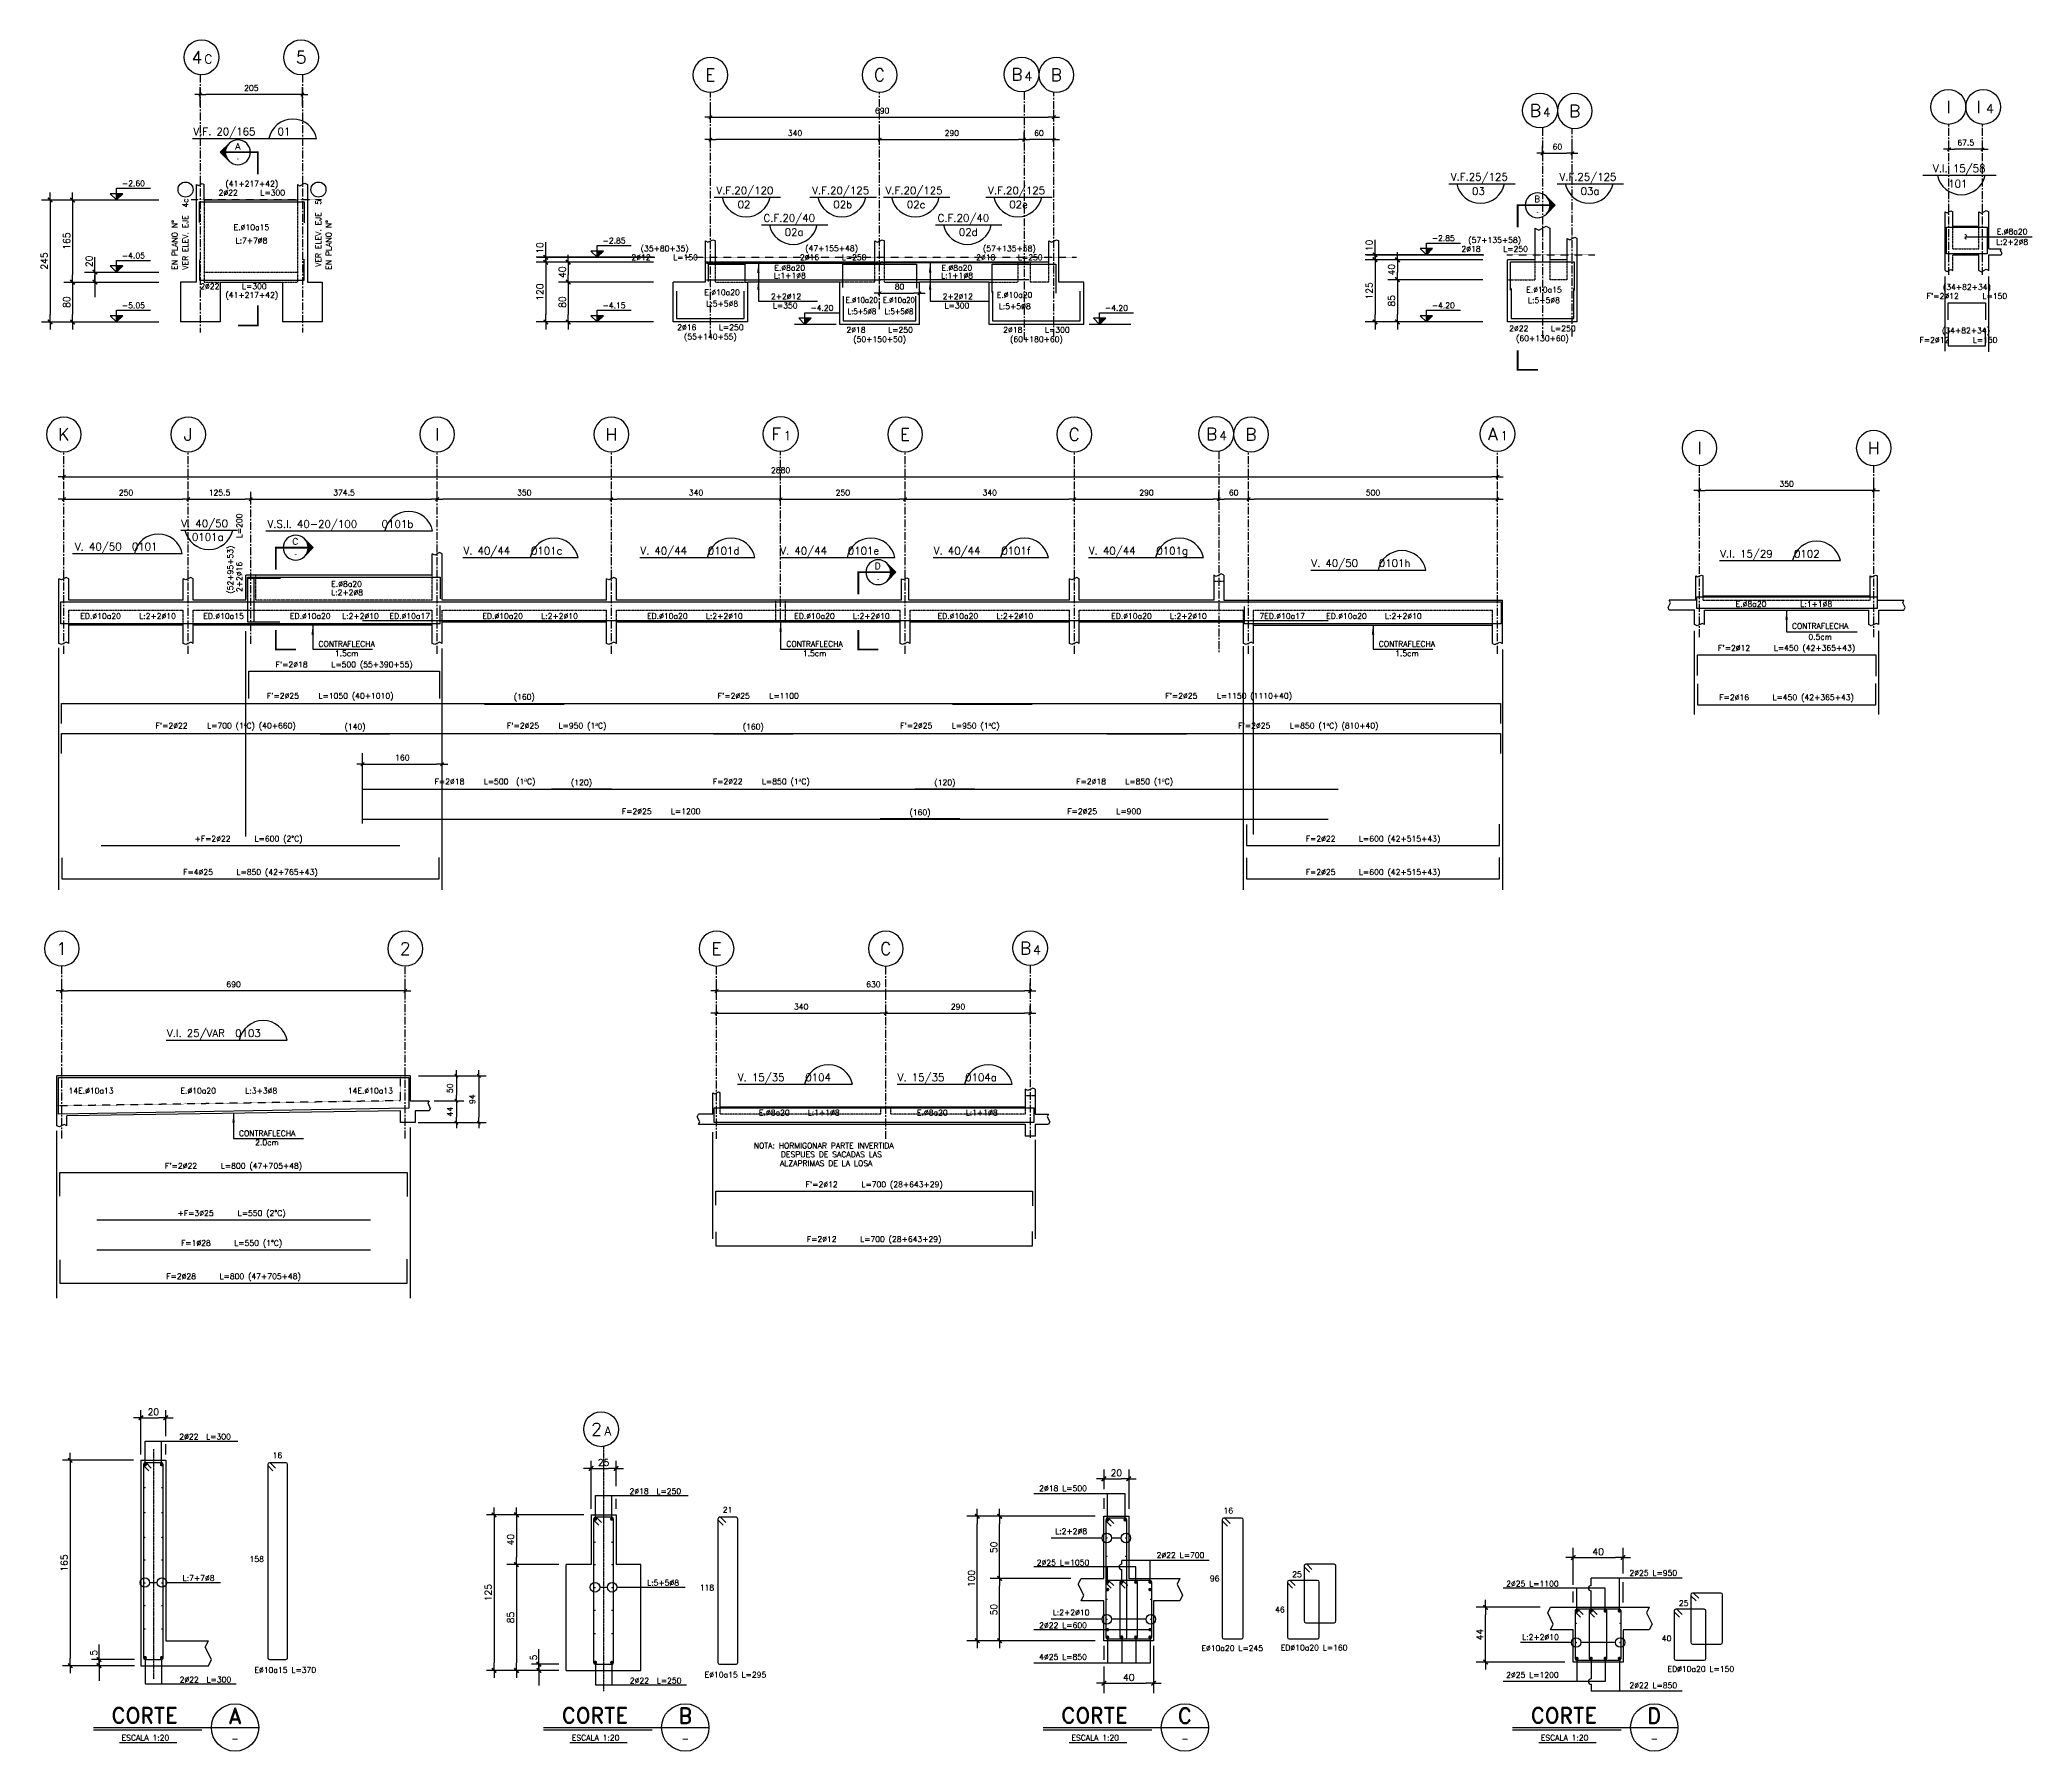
# Model space of a CAD drawing. Header units: millimetres. Extents: x 301 to 4303, y -474 to 2963.
import ezdxf
from ezdxf.enums import TextEntityAlignment as Align

# ---------------------------------------------------------------- set-up
doc = ezdxf.new("R2010")
doc.units = ezdxf.units.MM
doc.header["$LTSCALE"] = 0.5
for name, pattern in [('CENTER', [50.8, 31.75, -6.35, 6.35, -6.35]), ('DASHED', [0.75, 0.5, -0.25]), ('EJES', [12.5, 10, -1, 0.5, -1])]:
    doc.linetypes.add(name, pattern=pattern)
for name, color, linetype in [('A-LINEA 015', 6, 'Continuous'), ('CONTORNO', 3, 'Continuous'), ('CONTORNOS', 3, 'Continuous'), ('CORTES', 5, 'Continuous'), ('COTAS', 5, 'Continuous'), ('COTAS1', 2, 'Continuous'), ('Cotas2', 1, 'Continuous'), ('EJES', 1, 'CENTER'), ('fe', 7, 'Continuous'), ('NIVELES', 3, 'Continuous'), ('RADIER', 1, 'DASHED'), ('SEGMENTOS1', 2, 'DASHED'), ('TEXTOS-FE', 9, 'Continuous'), ('TEXTOS-SM', 3, 'Continuous'), ('TEXTOS1', 9, 'Continuous')]:
    doc.layers.add(name, color=color, linetype=linetype)
doc.styles.add('ROMAND', font='romand')
doc.styles.add('ROMANS', font='romans')
doc.styles.add('ROMANS0', font='romans.shx')
doc.styles.add('SIETE50', font='ROMAND.SHX', dxfattribs={"height": 31.5})
doc.styles.get("Standard").update_dxf_attribs({"font": 'techl___.ttf'})
doc.linetypes.add('LCORTE', pattern='A,0.75,[136,ltypeshp.shx,S=0.125,R=0,X=0,Y=0],-0.5,0.7', length=1.95)
doc.dimstyles.new('ING-50', dxfattribs={"dimscale": 5, "dimtxt": 2.25, "dimasz": 2.25, "dimexe": 3, "dimexo": 0, "dimgap": 1.5, "dimtad": 1, "dimdec": 1, "dimzin": 12, "dimdsep": 46, "dimtxsty": 'ROMANS', "dimblk1": 'TICK1', "dimblk2": 'TICK1', "dimsah": 1, "dimcen": 0.09, "dimclrd": 2, "dimclre": 1, "dimclrt": 3, "dimadec": 1, "dimazin": 3, "dimtfac": 1, "dimtdec": 1, "dimtix": 1, "dimtmove": 2, "dimatfit": 3, "dimfxl": 3, "dimtolj": 1, "dimtzin": 12, "dimarcsym": 0})
doc.dimstyles.new('ING20', dxfattribs={"dimscale": 50, "dimtxt": 0.27, "dimasz": 0.3, "dimexe": 0.3, "dimexo": 1, "dimgap": 0.1, "dimtad": 1, "dimlfac": 0.4, "dimzin": 12, "dimdsep": 46, "dimtxsty": 'ROMANS', "dimblk1": 'TICK1', "dimblk2": 'TICK1', "dimsah": 1, "dimcen": 0.09, "dimse1": 1, "dimse2": 1, "dimclrd": 2, "dimclre": 1, "dimclrt": 3, "dimadec": 0, "dimazin": 0, "dimtfac": 1, "dimtix": 1, "dimtmove": 2, "dimatfit": 3, "dimldrblk": 'TICK1', "dimfxl": 1, "dimtolj": 1, "dimtzin": 12, "dimarcsym": 0})
doc.dimstyles.new('ING50', dxfattribs={"dimscale": 50, "dimtxt": 0.27, "dimasz": 0.3, "dimexe": 0.2, "dimexo": 1, "dimgap": 0.1, "dimtad": 1, "dimzin": 12, "dimdsep": 46, "dimtxsty": 'ROMANS', "dimblk1": 'TICK1', "dimblk2": 'TICK1', "dimsah": 1, "dimcen": 0.09, "dimse1": 1, "dimse2": 1, "dimclrd": 2, "dimclre": 4, "dimclrt": 3, "dimadec": 0, "dimazin": 0, "dimtfac": 1, "dimtix": 1, "dimtmove": 2, "dimatfit": 3, "dimldrblk": 'TICK1', "dimfxl": 1, "dimtolj": 1, "dimtzin": 12, "dimarcsym": 0})

# ---------------------------------------------------------------- blocks, each defined once
blk = doc.blocks.new('EJE-1')
at = {"color": 3, "linetype": 'Continuous'}
blk.add_circle((0, 0), 35, dxfattribs=at)
at = {"color": 5, "linetype": 'Continuous', "style": 'ROMAND'}
blk.add_attdef('0', text='', height=25, dxfattribs=at).set_placement((0.2, 0), align=Align.MIDDLE)
blk = doc.blocks.new('TICK1')
at = {"color": 2}
for points in [[(0, 0), (-1, 0)], [(0, 0), (1, 0)]]:
    blk.add_lwpolyline(points, dxfattribs=at)
at = {"color": 2, "const_width": 0.2}
blk.add_lwpolyline([(-0.3, -0.3), (0.3, 0.3)], dxfattribs=at)
blk = doc.blocks.new('*D246')
at = {"layer": 'COTAS', "color": 1, "lineweight": -2}
for p, q in [((3319.2, 2730.2), (3319.2, 2749.7)), ((3379.2, 2730.2), (3379.2, 2749.7))]:
    blk.add_line(p, q, dxfattribs=at)
at = {"layer": 'COTAS', "color": 2, "lineweight": -2}
blk.add_line((3330.4, 2734.7), (3367.9, 2734.7), dxfattribs=at)
at = {"layer": 'Defpoints', "color": 0}
for p in [(3319.2, 2730.2), (3379.2, 2734.7), (3379.2, 2730.2)]:
    blk.add_point(p, dxfattribs=at)
at = {"layer": 'COTAS', "color": 2, "lineweight": -2, "xscale": 11.25, "yscale": 11.25, "zscale": 11.25, "rotation": 180}
blk.add_blockref('TICK1', (3319.2, 2734.7), dxfattribs=at)
at = {"layer": 'COTAS', "color": 2, "lineweight": -2, "xscale": 11.25, "yscale": 11.25, "zscale": 11.25}
blk.add_blockref('TICK1', (3379.2, 2734.7), dxfattribs=at)
at = {"layer": 'COTAS', "color": 3, "insert": (3349.2, 2747.8), "char_height": 11.25, "attachment_point": 5, "style": 'ROMANS'}
blk.add_mtext('\\A1;60', dxfattribs=at)
blk = doc.blocks.new('nivel-el')
at = {"linetype": 'Continuous'}
blk.add_hatch(color=1, dxfattribs=at).paths.add_polyline_path([(0, 0), (12.5, 12.5), (0, 12.5)])
at = {"color": 3}
blk.add_lwpolyline([(0, 0), (12.5, 12.5), (0, 12.5), (-12.5, 12.5), (0, 0), (0, 12.5), (0, 23.6), (68.4, 23.6)], dxfattribs=at)
at = {"color": 3, "style": 'ROMANS'}
blk.add_attdef('%%P0.00', text='', height=11.2, dxfattribs=at).set_placement((34, 27.7), align=Align.CENTER)
blk = doc.blocks.new('*D247')
at = {"layer": 'COTAS1', "color": 2, "lineweight": -2}
blk.add_line((3027.9, 2465.9), (3027.9, 2410.9), dxfattribs=at)
at = {"layer": 'Defpoints', "color": 0}
for p in [(3016.2, 2480.9), (3016.2, 2395.9), (3027.9, 2395.9)]:
    blk.add_point(p, dxfattribs=at)
at = {"layer": 'COTAS1', "color": 2, "lineweight": -2, "xscale": 15, "yscale": 15, "zscale": 15}
for p, rotation in [((3027.9, 2480.9), 90), ((3027.9, 2395.9), 270)]:
    blk.add_blockref('TICK1', p, dxfattribs=dict(at, rotation=rotation))
at = {"layer": 'COTAS1', "color": 3, "insert": (3016.1, 2438.4), "char_height": 13.5, "attachment_point": 5, "rotation": 90, "style": 'ROMANS'}
blk.add_mtext('\\A1;85', dxfattribs=at)
blk = doc.blocks.new('*D248')
at = {"layer": 'COTAS1', "color": 2, "lineweight": -2}
blk.add_line((3027.9, 2505.9), (3027.9, 2495.9), dxfattribs=at)
at = {"layer": 'Defpoints', "color": 0}
for p in [(3016.2, 2520.9), (3016.2, 2480.9), (3027.9, 2480.9)]:
    blk.add_point(p, dxfattribs=at)
at = {"layer": 'COTAS1', "color": 2, "lineweight": -2, "xscale": 15, "yscale": 15, "zscale": 15}
for p, rotation in [((3027.9, 2520.9), 90), ((3027.9, 2480.9), 270)]:
    blk.add_blockref('TICK1', p, dxfattribs=dict(at, rotation=rotation))
at = {"layer": 'COTAS1', "color": 3, "insert": (3016.1, 2500.9), "char_height": 13.5, "attachment_point": 5, "rotation": 90, "style": 'ROMANS'}
blk.add_mtext('\\A1;40', dxfattribs=at)
blk = doc.blocks.new('*D249')
at = {"layer": 'COTAS1', "color": 2, "lineweight": -2}
for p, q in [((2982.9, 2545.9), (2982.9, 2560.9)), ((2982.9, 2530.9), (2982.9, 2520.9)), ((2982.9, 2505.9), (2982.9, 2490.9))]:
    blk.add_line(p, q, dxfattribs=at)
at = {"layer": 'Defpoints', "color": 0}
for p in [(2994.5, 2530.9), (2982.9, 2520.9), (2994.5, 2520.9)]:
    blk.add_point(p, dxfattribs=at)
at = {"layer": 'COTAS1', "color": 2, "lineweight": -2, "xscale": 15, "yscale": 15, "zscale": 15}
for p, rotation in [((2982.9, 2530.9), 270), ((2982.9, 2520.9), 90)]:
    blk.add_blockref('TICK1', p, dxfattribs=dict(at, rotation=rotation))
at = {"layer": 'COTAS1', "color": 3, "insert": (2971.1, 2549.6), "char_height": 13.5, "attachment_point": 5, "rotation": 90, "style": 'ROMANS'}
blk.add_mtext('\\A1;10', dxfattribs=at)
blk = doc.blocks.new('*D250')
at = {"layer": 'COTAS1', "color": 2, "lineweight": -2}
blk.add_line((2982.9, 2505.9), (2982.9, 2410.9), dxfattribs=at)
at = {"layer": 'Defpoints', "color": 0}
for p in [(2971.2, 2520.9), (2971.2, 2395.9), (2982.9, 2395.9)]:
    blk.add_point(p, dxfattribs=at)
at = {"layer": 'COTAS1', "color": 2, "lineweight": -2, "xscale": 15, "yscale": 15, "zscale": 15}
for p, rotation in [((2982.9, 2520.9), 90), ((2982.9, 2395.9), 270)]:
    blk.add_blockref('TICK1', p, dxfattribs=dict(at, rotation=rotation))
at = {"layer": 'COTAS1', "color": 3, "insert": (2971.1, 2458.4), "char_height": 13.5, "attachment_point": 5, "rotation": 90, "style": 'ROMANS'}
blk.add_mtext('\\A1;125', dxfattribs=at)
blk = doc.blocks.new('eje-3')
at = {"color": 3, "linetype": 'Continuous'}
blk.add_circle((0, 0), 35, dxfattribs=at)
at = {"color": 5, "linetype": 'Continuous', "style": 'ROMAND'}
for height, p in [(25, (-9.2, 0)), (18, (13.7, -3.6))]:
    blk.add_attdef('0', text='', height=height, dxfattribs=at).set_placement(p, align=Align.MIDDLE)
blk = doc.blocks.new('*D251')
at = {"layer": 'COTAS', "color": 1, "lineweight": -2}
for p, q in [((1987.7, 2757.7), (1987.7, 2777.2)), ((2277.7, 2757.7), (2277.7, 2777.2))]:
    blk.add_line(p, q, dxfattribs=at)
at = {"layer": 'COTAS', "color": 2, "lineweight": -2}
blk.add_line((1998.9, 2762.2), (2266.4, 2762.2), dxfattribs=at)
at = {"layer": 'Defpoints', "color": 0}
for p in [(2277.7, 2762.2), (1987.7, 2757.7), (2277.7, 2757.7)]:
    blk.add_point(p, dxfattribs=at)
at = {"layer": 'COTAS', "color": 2, "lineweight": -2, "xscale": 11.25, "yscale": 11.25, "zscale": 11.25, "rotation": 180}
blk.add_blockref('TICK1', (1987.7, 2762.2), dxfattribs=at)
at = {"layer": 'COTAS', "color": 2, "lineweight": -2, "xscale": 11.25, "yscale": 11.25, "zscale": 11.25}
blk.add_blockref('TICK1', (2277.7, 2762.2), dxfattribs=at)
at = {"layer": 'COTAS', "color": 3, "insert": (2132.7, 2775.3), "char_height": 11.25, "attachment_point": 5, "style": 'ROMANS'}
blk.add_mtext('\\A1;290', dxfattribs=at)
blk = doc.blocks.new('*D252')
at = {"layer": 'COTAS', "color": 1, "lineweight": -2}
for p, q in [((1647.7, 2757.7), (1647.7, 2777.2)), ((1987.7, 2757.7), (1987.7, 2777.2))]:
    blk.add_line(p, q, dxfattribs=at)
at = {"layer": 'COTAS', "color": 2, "lineweight": -2}
blk.add_line((1976.4, 2762.2), (1658.9, 2762.2), dxfattribs=at)
at = {"layer": 'Defpoints', "color": 0}
for p in [(1647.7, 2762.2), (1647.7, 2757.7), (1987.7, 2757.7)]:
    blk.add_point(p, dxfattribs=at)
at = {"layer": 'COTAS', "color": 2, "lineweight": -2, "xscale": 11.25, "yscale": 11.25, "zscale": 11.25, "rotation": 180}
blk.add_blockref('TICK1', (1647.7, 2762.2), dxfattribs=at)
at = {"layer": 'COTAS', "color": 2, "lineweight": -2, "xscale": 11.25, "yscale": 11.25, "zscale": 11.25}
blk.add_blockref('TICK1', (1987.7, 2762.2), dxfattribs=at)
at = {"layer": 'COTAS', "color": 3, "insert": (1817.7, 2775.3), "char_height": 11.25, "attachment_point": 5, "style": 'ROMANS'}
blk.add_mtext('\\A1;340', dxfattribs=at)
blk = doc.blocks.new('*D253')
at = {"layer": 'COTAS', "color": 1, "lineweight": -2}
for p, q in [((1647.7, 2802.7), (1647.7, 2822.2)), ((2337.7, 2802.7), (2337.7, 2822.2))]:
    blk.add_line(p, q, dxfattribs=at)
at = {"layer": 'COTAS', "color": 2, "lineweight": -2}
blk.add_line((1658.9, 2807.2), (2326.4, 2807.2), dxfattribs=at)
at = {"layer": 'Defpoints', "color": 0}
for p in [(1647.7, 2802.7), (2337.7, 2807.2), (2337.7, 2802.7)]:
    blk.add_point(p, dxfattribs=at)
at = {"layer": 'COTAS', "color": 2, "lineweight": -2, "xscale": 11.25, "yscale": 11.25, "zscale": 11.25, "rotation": 180}
blk.add_blockref('TICK1', (1647.7, 2807.2), dxfattribs=at)
at = {"layer": 'COTAS', "color": 2, "lineweight": -2, "xscale": 11.25, "yscale": 11.25, "zscale": 11.25}
blk.add_blockref('TICK1', (2337.7, 2807.2), dxfattribs=at)
at = {"layer": 'COTAS', "color": 3, "insert": (1992.7, 2820.3), "char_height": 11.25, "attachment_point": 5, "style": 'ROMANS'}
blk.add_mtext('\\A1;690', dxfattribs=at)
blk = doc.blocks.new('*D254')
at = {"layer": 'COTAS1', "color": 2, "lineweight": -2}
blk.add_line((1362.1, 2460.9), (1362.1, 2410.9), dxfattribs=at)
at = {"layer": 'Defpoints', "color": 0}
for p in [(1350.4, 2475.9), (1350.4, 2395.9), (1362.1, 2395.9)]:
    blk.add_point(p, dxfattribs=at)
at = {"layer": 'COTAS1', "color": 2, "lineweight": -2, "xscale": 15, "yscale": 15, "zscale": 15}
for p, rotation in [((1362.1, 2475.9), 90), ((1362.1, 2395.9), 270)]:
    blk.add_blockref('TICK1', p, dxfattribs=dict(at, rotation=rotation))
at = {"layer": 'COTAS1', "color": 3, "insert": (1350.3, 2435.9), "char_height": 13.5, "attachment_point": 5, "rotation": 90, "style": 'ROMANS'}
blk.add_mtext('\\A1;80', dxfattribs=at)
blk = doc.blocks.new('*D255')
at = {"layer": 'COTAS1', "color": 2, "lineweight": -2}
blk.add_line((1362.1, 2500.9), (1362.1, 2490.9), dxfattribs=at)
at = {"layer": 'Defpoints', "color": 0}
for p in [(1350.4, 2515.9), (1350.4, 2475.9), (1362.1, 2475.9)]:
    blk.add_point(p, dxfattribs=at)
at = {"layer": 'COTAS1', "color": 2, "lineweight": -2, "xscale": 15, "yscale": 15, "zscale": 15}
for p, rotation in [((1362.1, 2515.9), 90), ((1362.1, 2475.9), 270)]:
    blk.add_blockref('TICK1', p, dxfattribs=dict(at, rotation=rotation))
at = {"layer": 'COTAS1', "color": 3, "insert": (1350.3, 2495.9), "char_height": 13.5, "attachment_point": 5, "rotation": 90, "style": 'ROMANS'}
blk.add_mtext('\\A1;40', dxfattribs=at)
blk = doc.blocks.new('*D256')
at = {"layer": 'COTAS1', "color": 2, "lineweight": -2}
for p, q in [((1317.1, 2540.9), (1317.1, 2555.9)), ((1317.1, 2525.9), (1317.1, 2515.9)), ((1317.1, 2500.9), (1317.1, 2485.9))]:
    blk.add_line(p, q, dxfattribs=at)
at = {"layer": 'Defpoints', "color": 0}
for p in [(1328.7, 2525.9), (1317.1, 2515.9), (1328.7, 2515.9)]:
    blk.add_point(p, dxfattribs=at)
at = {"layer": 'COTAS1', "color": 2, "lineweight": -2, "xscale": 15, "yscale": 15, "zscale": 15}
for p, rotation in [((1317.1, 2525.9), 270), ((1317.1, 2515.9), 90)]:
    blk.add_blockref('TICK1', p, dxfattribs=dict(at, rotation=rotation))
at = {"layer": 'COTAS1', "color": 3, "insert": (1305.3, 2544.6), "char_height": 13.5, "attachment_point": 5, "rotation": 90, "style": 'ROMANS'}
blk.add_mtext('\\A1;10', dxfattribs=at)
blk = doc.blocks.new('*D257')
at = {"layer": 'COTAS1', "color": 2, "lineweight": -2}
blk.add_line((1317.1, 2500.9), (1317.1, 2410.9), dxfattribs=at)
at = {"layer": 'Defpoints', "color": 0}
for p in [(1305.4, 2515.9), (1305.4, 2395.9), (1317.1, 2395.9)]:
    blk.add_point(p, dxfattribs=at)
at = {"layer": 'COTAS1', "color": 2, "lineweight": -2, "xscale": 15, "yscale": 15, "zscale": 15}
for p, rotation in [((1317.1, 2515.9), 90), ((1317.1, 2395.9), 270)]:
    blk.add_blockref('TICK1', p, dxfattribs=dict(at, rotation=rotation))
at = {"layer": 'COTAS1', "color": 3, "insert": (1305.3, 2455.9), "char_height": 13.5, "attachment_point": 5, "rotation": 90, "style": 'ROMANS'}
blk.add_mtext('\\A1;120', dxfattribs=at)
blk = doc.blocks.new('*D258')
at = {"layer": 'COTAS', "color": 1, "lineweight": -2}
for p, q in [((2277.7, 2757.7), (2277.7, 2777.2)), ((2337.7, 2757.7), (2337.7, 2777.2))]:
    blk.add_line(p, q, dxfattribs=at)
at = {"layer": 'COTAS', "color": 2, "lineweight": -2}
blk.add_line((2326.4, 2762.2), (2288.9, 2762.2), dxfattribs=at)
at = {"layer": 'Defpoints', "color": 0}
for p in [(2277.7, 2762.2), (2277.7, 2757.7), (2337.7, 2757.7)]:
    blk.add_point(p, dxfattribs=at)
at = {"layer": 'COTAS', "color": 2, "lineweight": -2, "xscale": 11.25, "yscale": 11.25, "zscale": 11.25, "rotation": 180}
blk.add_blockref('TICK1', (2277.7, 2762.2), dxfattribs=at)
at = {"layer": 'COTAS', "color": 2, "lineweight": -2, "xscale": 11.25, "yscale": 11.25, "zscale": 11.25}
blk.add_blockref('TICK1', (2337.7, 2762.2), dxfattribs=at)
at = {"layer": 'COTAS', "color": 3, "insert": (2307.7, 2775.3), "char_height": 11.25, "attachment_point": 5, "style": 'ROMANS'}
blk.add_mtext('\\A1;60', dxfattribs=at)
blk = doc.blocks.new('FLECHA')
at = {"color": 2}
blk.add_lwpolyline([(0, 0, 0, 5, 0), (19.2, 0, 5, 5, 0)], format="xyseb", dxfattribs=at)
blk = doc.blocks.new('*D259')
at = {"layer": 'COTAS', "color": 1, "lineweight": -2}
for p, q in [((1987.7, 2449.2), (1987.7, 2468.7)), ((2067.7, 2449.2), (2067.7, 2468.7))]:
    blk.add_line(p, q, dxfattribs=at)
at = {"layer": 'COTAS', "color": 2, "lineweight": -2}
blk.add_line((1998.9, 2453.7), (2056.4, 2453.7), dxfattribs=at)
at = {"layer": 'Defpoints', "color": 0}
for p in [(1987.7, 2449.2), (2067.7, 2453.7), (2067.7, 2449.2)]:
    blk.add_point(p, dxfattribs=at)
at = {"layer": 'COTAS', "color": 2, "lineweight": -2, "xscale": 11.25, "yscale": 11.25, "zscale": 11.25, "rotation": 180}
blk.add_blockref('TICK1', (1987.7, 2453.7), dxfattribs=at)
at = {"layer": 'COTAS', "color": 2, "lineweight": -2, "xscale": 11.25, "yscale": 11.25, "zscale": 11.25}
blk.add_blockref('TICK1', (2067.7, 2453.7), dxfattribs=at)
at = {"layer": 'COTAS', "color": 3, "insert": (2027.7, 2466.8), "char_height": 11.25, "attachment_point": 5, "style": 'ROMANS'}
blk.add_mtext('\\A1;80', dxfattribs=at)
blk = doc.blocks.new('*D260')
at = {"layer": 'COTAS', "color": 1, "lineweight": -2}
for p, q in [((4135.8, 2738.3), (4135.8, 2757.8)), ((4203.3, 2738.3), (4203.3, 2757.8))]:
    blk.add_line(p, q, dxfattribs=at)
at = {"layer": 'COTAS', "color": 2, "lineweight": -2}
blk.add_line((4192.1, 2742.8), (4147.1, 2742.8), dxfattribs=at)
at = {"layer": 'Defpoints', "color": 0}
for p in [(4135.8, 2742.8), (4135.8, 2738.3), (4203.3, 2738.3)]:
    blk.add_point(p, dxfattribs=at)
at = {"layer": 'COTAS', "color": 2, "lineweight": -2, "xscale": 11.25, "yscale": 11.25, "zscale": 11.25, "rotation": 180}
blk.add_blockref('TICK1', (4135.8, 2742.8), dxfattribs=at)
at = {"layer": 'COTAS', "color": 2, "lineweight": -2, "xscale": 11.25, "yscale": 11.25, "zscale": 11.25}
blk.add_blockref('TICK1', (4203.3, 2742.8), dxfattribs=at)
at = {"layer": 'COTAS', "color": 3, "insert": (4169.6, 2756), "char_height": 11.25, "attachment_point": 5, "style": 'ROMANS'}
blk.add_mtext('\\A1;67.5', dxfattribs=at)
blk = doc.blocks.new('*D261')
at = {"layer": 'Defpoints', "color": 0, "ltscale": 0.5}
for p in [(623, 2852.7), (623, 2829.3), (828, 2829.3)]:
    blk.add_point(p, dxfattribs=at)
at = {"layer": 'TEXTOS1', "color": 1, "lineweight": -2, "ltscale": 0.5}
for p, q in [((623, 2829.3), (623, 2867.7)), ((828, 2829.3), (828, 2867.7))]:
    blk.add_line(p, q, dxfattribs=at)
at = {"layer": 'TEXTOS1', "color": 2, "lineweight": -2, "ltscale": 0.5}
blk.add_line((816.7, 2852.7), (634.2, 2852.7), dxfattribs=at)
at = {"layer": 'TEXTOS1', "color": 2, "lineweight": -2, "ltscale": 0.5, "xscale": 11.25, "yscale": 11.25, "zscale": 11.25}
for p, rotation in [((623, 2852.7), 179.9999999999959), ((828, 2852.7), 359.999999999996)]:
    blk.add_blockref('TICK1', p, dxfattribs=dict(at, rotation=rotation))
at = {"layer": 'TEXTOS1', "color": 3, "ltscale": 0.5, "insert": (725.5, 2865.8), "char_height": 11.25, "attachment_point": 5, "style": 'ROMANS'}
blk.add_mtext('\\A1;205', dxfattribs=at)
blk = doc.blocks.new('*D262')
at = {"layer": 'COTAS1', "color": 2, "lineweight": -2}
blk.add_line((321.3, 2625.9), (321.3, 2410.9), dxfattribs=at)
at = {"layer": 'Defpoints', "color": 0}
for p in [(332.9, 2640.9), (321.3, 2395.9), (332.9, 2395.9)]:
    blk.add_point(p, dxfattribs=at)
at = {"layer": 'COTAS1', "color": 2, "lineweight": -2, "xscale": 15, "yscale": 15, "zscale": 15}
for p, rotation in [((321.3, 2640.9), 90), ((321.3, 2395.9), 270)]:
    blk.add_blockref('TICK1', p, dxfattribs=dict(at, rotation=rotation))
at = {"layer": 'COTAS1', "color": 3, "insert": (309.5, 2518.4), "char_height": 13.5, "attachment_point": 5, "rotation": 90, "style": 'ROMANS'}
blk.add_mtext('\\A1;245', dxfattribs=at)
blk = doc.blocks.new('*D263')
at = {"layer": 'COTAS1', "color": 2, "lineweight": -2}
blk.add_line((366.3, 2625.9), (366.3, 2490.9), dxfattribs=at)
at = {"layer": 'Defpoints', "color": 0}
for p in [(377.9, 2640.9), (366.3, 2475.9), (377.9, 2475.9)]:
    blk.add_point(p, dxfattribs=at)
at = {"layer": 'COTAS1', "color": 2, "lineweight": -2, "xscale": 15, "yscale": 15, "zscale": 15}
for p, rotation in [((366.3, 2640.9), 90), ((366.3, 2475.9), 270)]:
    blk.add_blockref('TICK1', p, dxfattribs=dict(at, rotation=rotation))
at = {"layer": 'COTAS1', "color": 3, "insert": (354.5, 2558.4), "char_height": 13.5, "attachment_point": 5, "rotation": 90, "style": 'ROMANS'}
blk.add_mtext('\\A1;165', dxfattribs=at)
blk = doc.blocks.new('*D264')
at = {"layer": 'COTAS1', "color": 2, "lineweight": -2}
blk.add_line((366.3, 2460.9), (366.3, 2410.9), dxfattribs=at)
at = {"layer": 'Defpoints', "color": 0}
for p in [(377.9, 2475.9), (366.3, 2395.9), (377.9, 2395.9)]:
    blk.add_point(p, dxfattribs=at)
at = {"layer": 'COTAS1', "color": 2, "lineweight": -2, "xscale": 15, "yscale": 15, "zscale": 15}
for p, rotation in [((366.3, 2475.9), 90), ((366.3, 2395.9), 270)]:
    blk.add_blockref('TICK1', p, dxfattribs=dict(at, rotation=rotation))
at = {"layer": 'COTAS1', "color": 3, "insert": (354.5, 2435.9), "char_height": 13.5, "attachment_point": 5, "rotation": 90, "style": 'ROMANS'}
blk.add_mtext('\\A1;80', dxfattribs=at)
blk = doc.blocks.new('*D265')
at = {"layer": 'COTAS1', "color": 2, "lineweight": -2}
for p, q in [((411.3, 2510.9), (411.3, 2525.9)), ((411.3, 2495.9), (411.3, 2475.9)), ((411.3, 2460.9), (411.3, 2445.9))]:
    blk.add_line(p, q, dxfattribs=at)
at = {"layer": 'Defpoints', "color": 0}
for p in [(422.9, 2495.9), (411.3, 2475.9), (422.9, 2475.9)]:
    blk.add_point(p, dxfattribs=at)
at = {"layer": 'COTAS1', "color": 2, "lineweight": -2, "xscale": 15, "yscale": 15, "zscale": 15}
for p, rotation in [((411.3, 2495.9), 270), ((411.3, 2475.9), 90)]:
    blk.add_blockref('TICK1', p, dxfattribs=dict(at, rotation=rotation))
at = {"layer": 'COTAS1', "color": 3, "insert": (399.5, 2517.7), "char_height": 13.5, "attachment_point": 5, "rotation": 90, "style": 'ROMANS'}
blk.add_mtext('\\A1;20', dxfattribs=at)
blk = doc.blocks.new('*D266')
at = {"layer": 'COTAS', "color": 1, "lineweight": -2}
for p, q in [((344.8, 1048.1), (344.8, 1067.6)), ((1034.8, 1048.1), (1034.8, 1067.6))]:
    blk.add_line(p, q, dxfattribs=at)
at = {"layer": 'COTAS', "color": 2, "lineweight": -2}
blk.add_line((1023.6, 1052.6), (356.1, 1052.6), dxfattribs=at)
at = {"layer": 'Defpoints', "color": 0}
for p in [(344.8, 1052.6), (344.8, 1048.1), (1034.8, 1048.1)]:
    blk.add_point(p, dxfattribs=at)
at = {"layer": 'COTAS', "color": 2, "lineweight": -2, "xscale": 11.25, "yscale": 11.25, "zscale": 11.25, "rotation": 180}
blk.add_blockref('TICK1', (344.8, 1052.6), dxfattribs=at)
at = {"layer": 'COTAS', "color": 2, "lineweight": -2, "xscale": 11.25, "yscale": 11.25, "zscale": 11.25}
blk.add_blockref('TICK1', (1034.8, 1052.6), dxfattribs=at)
at = {"layer": 'COTAS', "color": 3, "insert": (689.8, 1065.7), "char_height": 11.25, "attachment_point": 5, "style": 'ROMANS'}
blk.add_mtext('\\A1;690', dxfattribs=at)
blk = doc.blocks.new('*D267')
at = {"layer": 'CONTORNOS', "color": 1, "lineweight": -2, "ltscale": 0.5}
for p, q in [((1061, 882), (1152.5, 882)), ((1125.8, 832), (1152.5, 832))]:
    blk.add_line(p, q, dxfattribs=at)
at = {"layer": 'CONTORNOS', "color": 2, "lineweight": -2, "ltscale": 0.5}
blk.add_line((1137.5, 870.7), (1137.5, 843.2), dxfattribs=at)
at = {"layer": 'Defpoints', "color": 0, "ltscale": 0.5}
for p in [(1061, 882), (1125.8, 832), (1137.5, 832)]:
    blk.add_point(p, dxfattribs=at)
at = {"layer": 'CONTORNOS', "color": 2, "lineweight": -2, "ltscale": 0.5, "xscale": 11.25, "yscale": 11.25, "zscale": 11.25}
for p, rotation in [((1137.5, 882), 90), ((1137.5, 832), 270)]:
    blk.add_blockref('TICK1', p, dxfattribs=dict(at, rotation=rotation))
at = {"layer": 'CONTORNOS', "color": 3, "ltscale": 0.5, "insert": (1124.4, 857), "char_height": 11.25, "attachment_point": 5, "rotation": 90, "style": 'ROMANS'}
blk.add_mtext('\\A1;50', dxfattribs=at)
blk = doc.blocks.new('*D268')
at = {"layer": 'CONTORNOS', "color": 1, "lineweight": -2, "ltscale": 0.5}
for p, q in [((1092.8, 832), (1152.5, 832)), ((1060.5, 788), (1152.5, 788))]:
    blk.add_line(p, q, dxfattribs=at)
at = {"layer": 'CONTORNOS', "color": 2, "lineweight": -2, "ltscale": 0.5}
blk.add_line((1137.5, 820.7), (1137.5, 799.2), dxfattribs=at)
at = {"layer": 'Defpoints', "color": 0, "ltscale": 0.5}
for p in [(1092.8, 832), (1060.5, 788), (1137.5, 788)]:
    blk.add_point(p, dxfattribs=at)
at = {"layer": 'CONTORNOS', "color": 2, "lineweight": -2, "ltscale": 0.5, "xscale": 11.25, "yscale": 11.25, "zscale": 11.25}
for p, rotation in [((1137.5, 832), 90), ((1137.5, 788), 270)]:
    blk.add_blockref('TICK1', p, dxfattribs=dict(at, rotation=rotation))
at = {"layer": 'CONTORNOS', "color": 3, "ltscale": 0.5, "insert": (1124.4, 810), "char_height": 11.25, "attachment_point": 5, "rotation": 90, "style": 'ROMANS'}
blk.add_mtext('\\A1;44', dxfattribs=at)
blk = doc.blocks.new('*D269')
at = {"layer": 'CONTORNOS', "color": 1, "lineweight": -2, "ltscale": 0.5}
for p, q in [((1061, 882), (1197.5, 882)), ((1060.5, 788), (1197.5, 788))]:
    blk.add_line(p, q, dxfattribs=at)
at = {"layer": 'CONTORNOS', "color": 2, "lineweight": -2, "ltscale": 0.5}
blk.add_line((1182.5, 870.7), (1182.5, 799.2), dxfattribs=at)
at = {"layer": 'Defpoints', "color": 0, "ltscale": 0.5}
for p in [(1061, 882), (1060.5, 788), (1182.5, 788)]:
    blk.add_point(p, dxfattribs=at)
at = {"layer": 'CONTORNOS', "color": 2, "lineweight": -2, "ltscale": 0.5, "xscale": 11.25, "yscale": 11.25, "zscale": 11.25}
for p, rotation in [((1182.5, 882), 90), ((1182.5, 788), 270)]:
    blk.add_blockref('TICK1', p, dxfattribs=dict(at, rotation=rotation))
at = {"layer": 'CONTORNOS', "color": 3, "ltscale": 0.5, "insert": (1169.4, 835), "char_height": 11.25, "attachment_point": 5, "rotation": 90, "style": 'ROMANS'}
blk.add_mtext('\\A1;94', dxfattribs=at)
blk = doc.blocks.new('*D270')
at = {"layer": 'COTAS', "color": 1, "lineweight": -2}
for p, q in [((3634.7, 2053.3), (3634.7, 2072.8)), ((3984.7, 2053.3), (3984.7, 2072.8))]:
    blk.add_line(p, q, dxfattribs=at)
at = {"layer": 'COTAS', "color": 2, "lineweight": -2}
blk.add_line((3973.5, 2057.8), (3646, 2057.8), dxfattribs=at)
at = {"layer": 'Defpoints', "color": 0}
for p in [(3634.7, 2057.8), (3634.7, 2053.3), (3984.7, 2053.3)]:
    blk.add_point(p, dxfattribs=at)
at = {"layer": 'COTAS', "color": 2, "lineweight": -2, "xscale": 11.25, "yscale": 11.25, "zscale": 11.25, "rotation": 180}
blk.add_blockref('TICK1', (3634.7, 2057.8), dxfattribs=at)
at = {"layer": 'COTAS', "color": 2, "lineweight": -2, "xscale": 11.25, "yscale": 11.25, "zscale": 11.25}
blk.add_blockref('TICK1', (3984.7, 2057.8), dxfattribs=at)
at = {"layer": 'COTAS', "color": 3, "insert": (3809.7, 2070.9), "char_height": 11.25, "attachment_point": 5, "style": 'ROMANS'}
blk.add_mtext('\\A1;350', dxfattribs=at)
blk = doc.blocks.new('*D271')
at = {"layer": 'COTAS', "color": 1, "lineweight": -2}
for p, q in [((2378.8, 2035.6), (2378.8, 2055.1)), ((2668.8, 2035.6), (2668.8, 2055.1))]:
    blk.add_line(p, q, dxfattribs=at)
at = {"layer": 'COTAS', "color": 2, "lineweight": -2}
blk.add_line((2390.1, 2040.1), (2657.6, 2040.1), dxfattribs=at)
at = {"layer": 'Defpoints', "color": 0}
for p in [(2378.8, 2035.6), (2668.8, 2040.1), (2668.8, 2035.6)]:
    blk.add_point(p, dxfattribs=at)
at = {"layer": 'COTAS', "color": 2, "lineweight": -2, "xscale": 11.25, "yscale": 11.25, "zscale": 11.25, "rotation": 180}
blk.add_blockref('TICK1', (2378.8, 2040.1), dxfattribs=at)
at = {"layer": 'COTAS', "color": 2, "lineweight": -2, "xscale": 11.25, "yscale": 11.25, "zscale": 11.25}
blk.add_blockref('TICK1', (2668.8, 2040.1), dxfattribs=at)
at = {"layer": 'COTAS', "color": 3, "insert": (2523.8, 2053.2), "char_height": 11.25, "attachment_point": 5, "style": 'ROMANS'}
blk.add_mtext('\\A1;290', dxfattribs=at)
blk = doc.blocks.new('*D272')
at = {"layer": 'COTAS', "color": 1, "lineweight": -2}
for p, q in [((2038.8, 2035.6), (2038.8, 2055.1)), ((2378.8, 2035.6), (2378.8, 2055.1))]:
    blk.add_line(p, q, dxfattribs=at)
at = {"layer": 'COTAS', "color": 2, "lineweight": -2}
blk.add_line((2050.1, 2040.1), (2367.6, 2040.1), dxfattribs=at)
at = {"layer": 'Defpoints', "color": 0}
for p in [(2038.8, 2035.6), (2378.8, 2040.1), (2378.8, 2035.6)]:
    blk.add_point(p, dxfattribs=at)
at = {"layer": 'COTAS', "color": 2, "lineweight": -2, "xscale": 11.25, "yscale": 11.25, "zscale": 11.25, "rotation": 180}
blk.add_blockref('TICK1', (2038.8, 2040.1), dxfattribs=at)
at = {"layer": 'COTAS', "color": 2, "lineweight": -2, "xscale": 11.25, "yscale": 11.25, "zscale": 11.25}
blk.add_blockref('TICK1', (2378.8, 2040.1), dxfattribs=at)
at = {"layer": 'COTAS', "color": 3, "insert": (2208.8, 2053.2), "char_height": 11.25, "attachment_point": 5, "style": 'ROMANS'}
blk.add_mtext('\\A1;340', dxfattribs=at)
blk = doc.blocks.new('*D273')
at = {"layer": 'COTAS', "color": 1, "lineweight": -2}
for p, q in [((1098.8, 2035.6), (1098.8, 2055.1)), ((1448.8, 2035.6), (1448.8, 2055.1))]:
    blk.add_line(p, q, dxfattribs=at)
at = {"layer": 'COTAS', "color": 2, "lineweight": -2}
blk.add_line((1437.6, 2040.1), (1110.1, 2040.1), dxfattribs=at)
at = {"layer": 'Defpoints', "color": 0}
for p in [(1098.8, 2040.1), (1098.8, 2035.6), (1448.8, 2035.6)]:
    blk.add_point(p, dxfattribs=at)
at = {"layer": 'COTAS', "color": 2, "lineweight": -2, "xscale": 11.25, "yscale": 11.25, "zscale": 11.25, "rotation": 180}
blk.add_blockref('TICK1', (1098.8, 2040.1), dxfattribs=at)
at = {"layer": 'COTAS', "color": 2, "lineweight": -2, "xscale": 11.25, "yscale": 11.25, "zscale": 11.25}
blk.add_blockref('TICK1', (1448.8, 2040.1), dxfattribs=at)
at = {"layer": 'COTAS', "color": 3, "insert": (1273.8, 2053.2), "char_height": 11.25, "attachment_point": 5, "style": 'ROMANS'}
blk.add_mtext('\\A1;350', dxfattribs=at)
blk = doc.blocks.new('*D274')
at = {"layer": 'COTAS', "color": 1, "lineweight": -2}
for p, q in [((724.3, 2035.6), (724.3, 2055.1)), ((1098.8, 2035.6), (1098.8, 2055.1))]:
    blk.add_line(p, q, dxfattribs=at)
at = {"layer": 'COTAS', "color": 2, "lineweight": -2}
blk.add_line((735.6, 2040.1), (1087.6, 2040.1), dxfattribs=at)
at = {"layer": 'Defpoints', "color": 0}
for p in [(724.3, 2035.6), (1098.8, 2040.1), (1098.8, 2035.6)]:
    blk.add_point(p, dxfattribs=at)
at = {"layer": 'COTAS', "color": 2, "lineweight": -2, "xscale": 11.25, "yscale": 11.25, "zscale": 11.25, "rotation": 180}
blk.add_blockref('TICK1', (724.3, 2040.1), dxfattribs=at)
at = {"layer": 'COTAS', "color": 2, "lineweight": -2, "xscale": 11.25, "yscale": 11.25, "zscale": 11.25}
blk.add_blockref('TICK1', (1098.8, 2040.1), dxfattribs=at)
at = {"layer": 'COTAS', "color": 3, "insert": (911.6, 2053.2), "char_height": 11.25, "attachment_point": 5, "style": 'ROMANS'}
blk.add_mtext('\\A1;374.5', dxfattribs=at)
blk = doc.blocks.new('*D275')
at = {"layer": 'COTAS', "color": 1, "lineweight": -2}
for p, q in [((348.8, 2080.6), (348.8, 2100.1)), ((3228.8, 2080.6), (3228.8, 2100.1))]:
    blk.add_line(p, q, dxfattribs=at)
at = {"layer": 'COTAS', "color": 2, "lineweight": -2}
blk.add_line((360.1, 2085.1), (3217.6, 2085.1), dxfattribs=at)
at = {"layer": 'Defpoints', "color": 0}
for p in [(3228.8, 2085.1), (348.8, 2080.6), (3228.8, 2080.6)]:
    blk.add_point(p, dxfattribs=at)
at = {"layer": 'COTAS', "color": 2, "lineweight": -2, "xscale": 11.25, "yscale": 11.25, "zscale": 11.25, "rotation": 180}
blk.add_blockref('TICK1', (348.8, 2085.1), dxfattribs=at)
at = {"layer": 'COTAS', "color": 2, "lineweight": -2, "xscale": 11.25, "yscale": 11.25, "zscale": 11.25}
blk.add_blockref('TICK1', (3228.8, 2085.1), dxfattribs=at)
at = {"layer": 'COTAS', "color": 3, "insert": (1788.8, 2098.2), "char_height": 11.25, "attachment_point": 5, "style": 'ROMANS'}
blk.add_mtext('\\A1;2880', dxfattribs=at)
blk = doc.blocks.new('*D276')
at = {"layer": 'COTAS', "color": 1, "lineweight": -2}
for p, q in [((2728.8, 2035.6), (2728.8, 2055.1)), ((3228.8, 2035.6), (3228.8, 2055.1))]:
    blk.add_line(p, q, dxfattribs=at)
at = {"layer": 'COTAS', "color": 2, "lineweight": -2}
blk.add_line((3217.6, 2040.1), (2740.1, 2040.1), dxfattribs=at)
at = {"layer": 'Defpoints', "color": 0}
for p in [(2728.8, 2040.1), (2728.8, 2035.6), (3228.8, 2035.6)]:
    blk.add_point(p, dxfattribs=at)
at = {"layer": 'COTAS', "color": 2, "lineweight": -2, "xscale": 11.25, "yscale": 11.25, "zscale": 11.25, "rotation": 180}
blk.add_blockref('TICK1', (2728.8, 2040.1), dxfattribs=at)
at = {"layer": 'COTAS', "color": 2, "lineweight": -2, "xscale": 11.25, "yscale": 11.25, "zscale": 11.25}
blk.add_blockref('TICK1', (3228.8, 2040.1), dxfattribs=at)
at = {"layer": 'COTAS', "color": 3, "insert": (2978.8, 2053.2), "char_height": 11.25, "attachment_point": 5, "style": 'ROMANS'}
blk.add_mtext('\\A1;500', dxfattribs=at)
blk = doc.blocks.new('*D277')
at = {"layer": 'COTAS', "color": 1, "lineweight": -2}
for p, q in [((1788.8, 2035.6), (1788.8, 2055.1)), ((2038.8, 2035.6), (2038.8, 2055.1))]:
    blk.add_line(p, q, dxfattribs=at)
at = {"layer": 'COTAS', "color": 2, "lineweight": -2}
blk.add_line((1800.1, 2040.1), (2027.6, 2040.1), dxfattribs=at)
at = {"layer": 'Defpoints', "color": 0}
for p in [(1788.8, 2035.6), (2038.8, 2040.1), (2038.8, 2035.6)]:
    blk.add_point(p, dxfattribs=at)
at = {"layer": 'COTAS', "color": 2, "lineweight": -2, "xscale": 11.25, "yscale": 11.25, "zscale": 11.25, "rotation": 180}
blk.add_blockref('TICK1', (1788.8, 2040.1), dxfattribs=at)
at = {"layer": 'COTAS', "color": 2, "lineweight": -2, "xscale": 11.25, "yscale": 11.25, "zscale": 11.25}
blk.add_blockref('TICK1', (2038.8, 2040.1), dxfattribs=at)
at = {"layer": 'COTAS', "color": 3, "insert": (1913.8, 2053.2), "char_height": 11.25, "attachment_point": 5, "style": 'ROMANS'}
blk.add_mtext('\\A1;250', dxfattribs=at)
blk = doc.blocks.new('*D278')
at = {"layer": 'COTAS', "color": 1, "lineweight": -2}
for p, q in [((2668.8, 2035.6), (2668.8, 2055.1)), ((2728.8, 2035.6), (2728.8, 2055.1))]:
    blk.add_line(p, q, dxfattribs=at)
at = {"layer": 'COTAS', "color": 2, "lineweight": -2}
blk.add_line((2717.6, 2040.1), (2680.1, 2040.1), dxfattribs=at)
at = {"layer": 'Defpoints', "color": 0}
for p in [(2668.8, 2040.1), (2668.8, 2035.6), (2728.8, 2035.6)]:
    blk.add_point(p, dxfattribs=at)
at = {"layer": 'COTAS', "color": 2, "lineweight": -2, "xscale": 11.25, "yscale": 11.25, "zscale": 11.25, "rotation": 180}
blk.add_blockref('TICK1', (2668.8, 2040.1), dxfattribs=at)
at = {"layer": 'COTAS', "color": 2, "lineweight": -2, "xscale": 11.25, "yscale": 11.25, "zscale": 11.25}
blk.add_blockref('TICK1', (2728.8, 2040.1), dxfattribs=at)
at = {"layer": 'COTAS', "color": 3, "insert": (2698.8, 2053.2), "char_height": 11.25, "attachment_point": 5, "style": 'ROMANS'}
blk.add_mtext('\\A1;60', dxfattribs=at)
blk = doc.blocks.new('*D279')
at = {"layer": 'COTAS', "color": 1, "lineweight": -2}
for p, q in [((598.8, 2035.6), (598.8, 2055.1)), ((724.3, 2035.6), (724.3, 2055.1))]:
    blk.add_line(p, q, dxfattribs=at)
at = {"layer": 'COTAS', "color": 2, "lineweight": -2}
blk.add_line((610.1, 2040.1), (713.1, 2040.1), dxfattribs=at)
at = {"layer": 'Defpoints', "color": 0}
for p in [(598.8, 2035.6), (724.3, 2040.1), (724.3, 2035.6)]:
    blk.add_point(p, dxfattribs=at)
at = {"layer": 'COTAS', "color": 2, "lineweight": -2, "xscale": 11.25, "yscale": 11.25, "zscale": 11.25, "rotation": 180}
blk.add_blockref('TICK1', (598.8, 2040.1), dxfattribs=at)
at = {"layer": 'COTAS', "color": 2, "lineweight": -2, "xscale": 11.25, "yscale": 11.25, "zscale": 11.25}
blk.add_blockref('TICK1', (724.3, 2040.1), dxfattribs=at)
at = {"layer": 'COTAS', "color": 3, "insert": (661.6, 2053.2), "char_height": 11.25, "attachment_point": 5, "style": 'ROMANS'}
blk.add_mtext('\\A1;125.5', dxfattribs=at)
blk = doc.blocks.new('*D280')
at = {"layer": 'COTAS', "color": 1, "lineweight": -2}
for p, q in [((348.8, 2035.6), (348.8, 2055.1)), ((598.8, 2035.6), (598.8, 2055.1))]:
    blk.add_line(p, q, dxfattribs=at)
at = {"layer": 'COTAS', "color": 2, "lineweight": -2}
blk.add_line((360.1, 2040.1), (587.6, 2040.1), dxfattribs=at)
at = {"layer": 'Defpoints', "color": 0}
for p in [(348.8, 2035.6), (598.8, 2040.1), (598.8, 2035.6)]:
    blk.add_point(p, dxfattribs=at)
at = {"layer": 'COTAS', "color": 2, "lineweight": -2, "xscale": 11.25, "yscale": 11.25, "zscale": 11.25, "rotation": 180}
blk.add_blockref('TICK1', (348.8, 2040.1), dxfattribs=at)
at = {"layer": 'COTAS', "color": 2, "lineweight": -2, "xscale": 11.25, "yscale": 11.25, "zscale": 11.25}
blk.add_blockref('TICK1', (598.8, 2040.1), dxfattribs=at)
at = {"layer": 'COTAS', "color": 3, "insert": (473.8, 2053.2), "char_height": 11.25, "attachment_point": 5, "style": 'ROMANS'}
blk.add_mtext('\\A1;250', dxfattribs=at)
blk = doc.blocks.new('*D281')
at = {"layer": 'COTAS', "color": 1, "lineweight": -2}
for p, q in [((1448.8, 2035.6), (1448.8, 2055.1)), ((1788.8, 2035.6), (1788.8, 2055.1))]:
    blk.add_line(p, q, dxfattribs=at)
at = {"layer": 'COTAS', "color": 2, "lineweight": -2}
blk.add_line((1777.6, 2040.1), (1460.1, 2040.1), dxfattribs=at)
at = {"layer": 'Defpoints', "color": 0}
for p in [(1448.8, 2040.1), (1448.8, 2035.6), (1788.8, 2035.6)]:
    blk.add_point(p, dxfattribs=at)
at = {"layer": 'COTAS', "color": 2, "lineweight": -2, "xscale": 11.25, "yscale": 11.25, "zscale": 11.25, "rotation": 180}
blk.add_blockref('TICK1', (1448.8, 2040.1), dxfattribs=at)
at = {"layer": 'COTAS', "color": 2, "lineweight": -2, "xscale": 11.25, "yscale": 11.25, "zscale": 11.25}
blk.add_blockref('TICK1', (1788.8, 2040.1), dxfattribs=at)
at = {"layer": 'COTAS', "color": 3, "insert": (1618.8, 2053.2), "char_height": 11.25, "attachment_point": 5, "style": 'ROMANS'}
blk.add_mtext('\\A1;340', dxfattribs=at)
blk = doc.blocks.new('*D282')
at = {"layer": 'COTAS', "color": 1, "lineweight": -2}
for p, q in [((2000.1, 1003.1), (2000.1, 1022.6)), ((2290.1, 1003.1), (2290.1, 1022.6))]:
    blk.add_line(p, q, dxfattribs=at)
at = {"layer": 'COTAS', "color": 2, "lineweight": -2}
blk.add_line((2011.4, 1007.6), (2278.9, 1007.6), dxfattribs=at)
at = {"layer": 'Defpoints', "color": 0}
for p in [(2000.1, 1003.1), (2290.1, 1007.6), (2290.1, 1003.1)]:
    blk.add_point(p, dxfattribs=at)
at = {"layer": 'COTAS', "color": 2, "lineweight": -2, "xscale": 11.25, "yscale": 11.25, "zscale": 11.25, "rotation": 180}
blk.add_blockref('TICK1', (2000.1, 1007.6), dxfattribs=at)
at = {"layer": 'COTAS', "color": 2, "lineweight": -2, "xscale": 11.25, "yscale": 11.25, "zscale": 11.25}
blk.add_blockref('TICK1', (2290.1, 1007.6), dxfattribs=at)
at = {"layer": 'COTAS', "color": 3, "insert": (2145.1, 1020.7), "char_height": 11.25, "attachment_point": 5, "style": 'ROMANS'}
blk.add_mtext('\\A1;290', dxfattribs=at)
blk = doc.blocks.new('*D283')
at = {"layer": 'COTAS', "color": 1, "lineweight": -2}
for p, q in [((1660.1, 1003.1), (1660.1, 1022.6)), ((2000.1, 1003.1), (2000.1, 1022.6))]:
    blk.add_line(p, q, dxfattribs=at)
at = {"layer": 'COTAS', "color": 2, "lineweight": -2}
blk.add_line((1671.4, 1007.6), (1988.9, 1007.6), dxfattribs=at)
at = {"layer": 'Defpoints', "color": 0}
for p in [(1660.1, 1003.1), (2000.1, 1007.6), (2000.1, 1003.1)]:
    blk.add_point(p, dxfattribs=at)
at = {"layer": 'COTAS', "color": 2, "lineweight": -2, "xscale": 11.25, "yscale": 11.25, "zscale": 11.25, "rotation": 180}
blk.add_blockref('TICK1', (1660.1, 1007.6), dxfattribs=at)
at = {"layer": 'COTAS', "color": 2, "lineweight": -2, "xscale": 11.25, "yscale": 11.25, "zscale": 11.25}
blk.add_blockref('TICK1', (2000.1, 1007.6), dxfattribs=at)
at = {"layer": 'COTAS', "color": 3, "insert": (1830.1, 1020.7), "char_height": 11.25, "attachment_point": 5, "style": 'ROMANS'}
blk.add_mtext('\\A1;340', dxfattribs=at)
blk = doc.blocks.new('*D284')
at = {"layer": 'COTAS', "color": 1, "lineweight": -2}
for p, q in [((1660.1, 1048.1), (1660.1, 1067.6)), ((2290.1, 1048.1), (2290.1, 1067.6))]:
    blk.add_line(p, q, dxfattribs=at)
at = {"layer": 'COTAS', "color": 2, "lineweight": -2}
blk.add_line((1671.4, 1052.6), (2278.9, 1052.6), dxfattribs=at)
at = {"layer": 'Defpoints', "color": 0}
for p in [(1660.1, 1048.1), (2290.1, 1052.6), (2290.1, 1048.1)]:
    blk.add_point(p, dxfattribs=at)
at = {"layer": 'COTAS', "color": 2, "lineweight": -2, "xscale": 11.25, "yscale": 11.25, "zscale": 11.25, "rotation": 180}
blk.add_blockref('TICK1', (1660.1, 1052.6), dxfattribs=at)
at = {"layer": 'COTAS', "color": 2, "lineweight": -2, "xscale": 11.25, "yscale": 11.25, "zscale": 11.25}
blk.add_blockref('TICK1', (2290.1, 1052.6), dxfattribs=at)
at = {"layer": 'COTAS', "color": 3, "insert": (1975.1, 1065.7), "char_height": 11.25, "attachment_point": 5, "style": 'ROMANS'}
blk.add_mtext('\\A1;630', dxfattribs=at)
blk = doc.blocks.new('*D286')
at = {"layer": 'COTAS', "color": 1, "lineweight": -2}
for p, q in [((948.8, 1503.4), (948.8, 1522.9)), ((1108.8, 1503.4), (1108.8, 1522.9))]:
    blk.add_line(p, q, dxfattribs=at)
at = {"layer": 'COTAS', "color": 2, "lineweight": -2}
blk.add_line((960.1, 1507.9), (1097.6, 1507.9), dxfattribs=at)
at = {"layer": 'Defpoints', "color": 0}
for p in [(948.8, 1503.4), (1108.8, 1507.9), (1108.8, 1503.4)]:
    blk.add_point(p, dxfattribs=at)
at = {"layer": 'COTAS', "color": 2, "lineweight": -2, "xscale": 11.25, "yscale": 11.25, "zscale": 11.25, "rotation": 180}
blk.add_blockref('TICK1', (948.8, 1507.9), dxfattribs=at)
at = {"layer": 'COTAS', "color": 2, "lineweight": -2, "xscale": 11.25, "yscale": 11.25, "zscale": 11.25}
blk.add_blockref('TICK1', (1108.8, 1507.9), dxfattribs=at)
at = {"layer": 'COTAS', "color": 3, "insert": (1028.8, 1521), "char_height": 11.25, "attachment_point": 5, "style": 'ROMANS'}
blk.add_mtext('\\A1;160', dxfattribs=at)
blk = doc.blocks.new('*X11')
at = {"color": 0}
for p, q in [((2610.1, 1260), (2610.4, 1260)), ((2611.9, 1257.5), (2612.9, 1257.5)), ((2613.2, 1255), (2615.4, 1255)), ((2614.2, 1252.5), (2617.9, 1252.5)), ((2614.9, 1250), (2620.4, 1250)), ((2615.3, 1247.5), (2622.9, 1247.5)), ((2615.4, 1242.5), (2623.9, 1242.5)), ((2615.5, 1245), (2625.4, 1245)), ((2608.8, 1227.5), (2608.9, 1227.5)), ((2610.9, 1230), (2611.4, 1230)), ((2612.4, 1232.5), (2613.9, 1232.5)), ((2613.6, 1235), (2616.4, 1235)), ((2614.5, 1237.5), (2618.9, 1237.5)), ((2615.1, 1240), (2621.4, 1240))]:
    blk.add_line(p, q, dxfattribs=at)
blk = doc.blocks.new('corte2')
at = {"color": 2, "linetype": 'Continuous'}
for p, q in [((-57.7, 17.7), (-75.4, 0)), ((-75.4, 0), (-57.7, -17.7))]:
    blk.add_line(p, q, dxfattribs=at)
at = {"color": 2, "linetype": 'Continuous', "const_width": 3.5}
blk.add_lwpolyline([(-65, 0), (0, 0), (0, -44.5)], dxfattribs=at)
at = {"color": 2, "linetype": 'Continuous'}
blk.add_arc((-40, 0), 25, 135, 225, dxfattribs=at)
at = {"color": 1, "linetype": 'Continuous'}
blk.add_arc((-40, 0), 25, 225, 135, dxfattribs=at)
at = {"color": 2, "linetype": 'Continuous', "xscale": -1}
blk.add_blockref('*X11', (2550.5, -1244.5), dxfattribs=at)
at = {"color": 3, "linetype": 'Continuous', "style": 'ROMAND'}
blk.add_attdef('A', text='', height=13, dxfattribs=at).set_placement((-40, 12), align=Align.MIDDLE)
at = {"color": 3, "linetype": 'Continuous'}
blk.add_attdef('-', text='', height=13, dxfattribs=at).set_placement((-40, -12), align=Align.MIDDLE)
blk = doc.blocks.new('corte9')
at = {"color": 2, "const_width": 3.51}
blk.add_lwpolyline([(0, 39.5), (0, 0), (40.5, 0)], dxfattribs=at)
blk = doc.blocks.new('*X9')
at = {"color": 0}
for p, q in [((2610.1, 1260), (2610.4, 1260)), ((2611.9, 1257.5), (2612.9, 1257.5)), ((2613.2, 1255), (2615.4, 1255)), ((2614.2, 1252.5), (2617.9, 1252.5)), ((2614.9, 1250), (2620.4, 1250)), ((2615.3, 1247.5), (2622.9, 1247.5)), ((2615.4, 1242.5), (2623.9, 1242.5)), ((2615.5, 1245), (2625.4, 1245)), ((2608.8, 1227.5), (2608.9, 1227.5)), ((2610.9, 1230), (2611.4, 1230)), ((2612.4, 1232.5), (2613.9, 1232.5)), ((2613.6, 1235), (2616.4, 1235)), ((2614.5, 1237.5), (2618.9, 1237.5)), ((2615.1, 1240), (2621.4, 1240))]:
    blk.add_line(p, q, dxfattribs=at)
blk = doc.blocks.new('corte1')
at = {"color": 2, "linetype": 'Continuous'}
for p, q in [((57.7, 17.7), (75.4, 0)), ((75.4, 0), (57.7, -17.7))]:
    blk.add_line(p, q, dxfattribs=at)
at = {"color": 2, "linetype": 'Continuous', "const_width": 3.5}
blk.add_lwpolyline([(65, 0), (0, 0), (0, -44.5)], dxfattribs=at)
at = {"color": 1, "linetype": 'Continuous'}
blk.add_arc((40, 0), 25, 45, 315, dxfattribs=at)
at = {"color": 2, "linetype": 'Continuous'}
blk.add_arc((40, 0), 25, 315, 45, dxfattribs=at)
blk.add_blockref('*X9', (-2550.5, -1244.5), dxfattribs=at)
at = {"color": 3, "linetype": 'Continuous', "style": 'ROMAND', "text_generation_flag": 6}
blk.add_attdef('E', text='', height=13, rotation=180, dxfattribs=at).set_placement((39.1, 12.6), align=Align.MIDDLE)
at = {"color": 3, "linetype": 'Continuous', "text_generation_flag": 6}
blk.add_attdef('-', text='', height=13, rotation=180, dxfattribs=at).set_placement((39.9, -12.6), align=Align.MIDDLE)
blk = doc.blocks.new('*D287')
at = {"layer": 'CORTES', "color": 2, "lineweight": -2}
blk.add_line((1423.1, 93.6), (1443.1, 93.6), dxfattribs=at)
at = {"layer": 'Defpoints', "color": 0}
for p in [(1408.1, 93.6), (1458.1, 93.6), (1458.1, 93.6)]:
    blk.add_point(p, dxfattribs=at)
at = {"layer": 'CORTES', "color": 2, "lineweight": -2, "xscale": 15, "yscale": 15, "zscale": 15, "rotation": 180}
blk.add_blockref('TICK1', (1408.1, 93.6), dxfattribs=at)
at = {"layer": 'CORTES', "color": 2, "lineweight": -2, "xscale": 15, "yscale": 15, "zscale": 15}
blk.add_blockref('TICK1', (1458.1, 93.6), dxfattribs=at)
at = {"layer": 'CORTES', "color": 3, "insert": (1433.1, 105.4), "char_height": 13.5, "attachment_point": 5, "style": 'ROMANS'}
blk.add_mtext('\\A1;25', dxfattribs=at)
blk = doc.blocks.new('*D288')
at = {"layer": 'CORTES', "color": 2, "lineweight": -2}
blk.add_line((1213.1, -14.6), (1213.1, -297.1), dxfattribs=at)
at = {"layer": 'Defpoints', "color": 0}
for p in [(1213.1, 0.4), (1213.1, -312.1), (1213.1, -312.1)]:
    blk.add_point(p, dxfattribs=at)
at = {"layer": 'CORTES', "color": 2, "lineweight": -2, "xscale": 15, "yscale": 15, "zscale": 15}
for p, rotation in [((1213.1, 0.4), 90), ((1213.1, -312.1), 270)]:
    blk.add_blockref('TICK1', p, dxfattribs=dict(at, rotation=rotation))
at = {"layer": 'CORTES', "color": 3, "insert": (1201.4, -155.9), "char_height": 13.5, "attachment_point": 5, "rotation": 90, "style": 'ROMANS'}
blk.add_mtext('\\A1;125', dxfattribs=at)
blk = doc.blocks.new('t-corte')
at = {"color": 6}
for p, q in [((-169.7, -4.9), (162.3, -4.9)), ((-169.7, -9.9), (48.3, -9.9))]:
    blk.add_line(p, q, dxfattribs=at)
at = {"color": 3}
blk.add_line((-117.3, -35.3), (-1.8, -35.3), dxfattribs=at)
blk.add_circle((114.8, -4.9), 47.5, dxfattribs=at)
at = {"color": 6, "style": 'SIETE50'}
blk.add_text('CORTE', height=31.5, dxfattribs=at).set_placement((-133.4, 3.7))
blk.add_attdef('A', text='', height=31.5, dxfattribs=at).set_placement((114.9, 18.7), align=Align.MIDDLE_CENTER)
at = {"color": 3, "style": 'ROMANS'}
blk.add_attdef('ESCALA', (-113, -31.1), '', height=11.2, dxfattribs=at)
blk.add_attdef('-', text='', height=13, dxfattribs=at).set_placement((115, -27.7), align=Align.MIDDLE)
blk = doc.blocks.new('*D289')
at = {"layer": 'CORTES', "color": 2, "lineweight": -2}
for p, q in [((1303.1, -284.6), (1303.1, -269.6)), ((1303.1, -299.6), (1303.1, -312.1)), ((1303.1, -327.1), (1303.1, -342.1))]:
    blk.add_line(p, q, dxfattribs=at)
at = {"layer": 'Defpoints', "color": 0}
for p in [(1303.1, -299.6), (1303.1, -312.1), (1303.1, -312.1)]:
    blk.add_point(p, dxfattribs=at)
at = {"layer": 'CORTES', "color": 2, "lineweight": -2, "xscale": 15, "yscale": 15, "zscale": 15}
for p, rotation in [((1303.1, -299.6), 270), ((1303.1, -312.1), 90)]:
    blk.add_blockref('TICK1', p, dxfattribs=dict(at, rotation=rotation))
at = {"layer": 'CORTES', "color": 3, "insert": (1292.5, -286.2), "char_height": 13.5, "attachment_point": 5, "rotation": 90, "style": 'ROMANS'}
blk.add_mtext('\\A1;5', dxfattribs=at)
blk = doc.blocks.new('*D290')
at = {"layer": 'CORTES', "color": 2, "lineweight": -2}
blk.add_line((1258.1, -114.6), (1258.1, -297.1), dxfattribs=at)
at = {"layer": 'Defpoints', "color": 0}
for p in [(1258.1, -99.6), (1258.1, -312.1), (1258.1, -312.1)]:
    blk.add_point(p, dxfattribs=at)
at = {"layer": 'CORTES', "color": 2, "lineweight": -2, "xscale": 15, "yscale": 15, "zscale": 15}
for p, rotation in [((1258.1, -99.6), 90), ((1258.1, -312.1), 270)]:
    blk.add_blockref('TICK1', p, dxfattribs=dict(at, rotation=rotation))
at = {"layer": 'CORTES', "color": 3, "insert": (1246.4, -205.9), "char_height": 13.5, "attachment_point": 5, "rotation": 90, "style": 'ROMANS'}
blk.add_mtext('\\A1;85', dxfattribs=at)
blk = doc.blocks.new('*D291')
at = {"layer": 'CORTES', "color": 2, "lineweight": -2}
blk.add_line((1258.1, -14.6), (1258.1, -84.6), dxfattribs=at)
at = {"layer": 'Defpoints', "color": 0}
for p in [(1258.1, 0.4), (1258.1, -99.6), (1258.1, -99.6)]:
    blk.add_point(p, dxfattribs=at)
at = {"layer": 'CORTES', "color": 2, "lineweight": -2, "xscale": 15, "yscale": 15, "zscale": 15}
for p, rotation in [((1258.1, 0.4), 90), ((1258.1, -99.6), 270)]:
    blk.add_blockref('TICK1', p, dxfattribs=dict(at, rotation=rotation))
at = {"layer": 'CORTES', "color": 3, "insert": (1246.4, -49.6), "char_height": 13.5, "attachment_point": 5, "rotation": 90, "style": 'ROMANS'}
blk.add_mtext('\\A1;40', dxfattribs=at)
blk = doc.blocks.new('*D292')
at = {"layer": 'CORTES', "color": 2, "lineweight": -2}
blk.add_line((518.7, 195.3), (538.7, 195.3), dxfattribs=at)
at = {"layer": 'Defpoints', "color": 0}
for p in [(503.7, 195.3), (553.7, 195.3), (553.7, 195.3)]:
    blk.add_point(p, dxfattribs=at)
at = {"layer": 'CORTES', "color": 2, "lineweight": -2, "xscale": 15, "yscale": 15, "zscale": 15, "rotation": 180}
blk.add_blockref('TICK1', (503.7, 195.3), dxfattribs=at)
at = {"layer": 'CORTES', "color": 2, "lineweight": -2, "xscale": 15, "yscale": 15, "zscale": 15}
blk.add_blockref('TICK1', (553.7, 195.3), dxfattribs=at)
at = {"layer": 'CORTES', "color": 3, "insert": (528.7, 207), "char_height": 13.5, "attachment_point": 5, "style": 'ROMANS'}
blk.add_mtext('\\A1;20', dxfattribs=at)
blk = doc.blocks.new('*D293')
at = {"layer": 'CORTES', "color": 2, "lineweight": -2}
blk.add_line((361.5, 94.8), (361.5, -287.7), dxfattribs=at)
at = {"layer": 'Defpoints', "color": 0}
for p in [(361.5, 109.8), (361.5, -302.7), (361.5, -302.7)]:
    blk.add_point(p, dxfattribs=at)
at = {"layer": 'CORTES', "color": 2, "lineweight": -2, "xscale": 15, "yscale": 15, "zscale": 15}
for p, rotation in [((361.5, 109.8), 90), ((361.5, -302.7), 270)]:
    blk.add_blockref('TICK1', p, dxfattribs=dict(at, rotation=rotation))
at = {"layer": 'CORTES', "color": 3, "insert": (349.7, -96.4), "char_height": 13.5, "attachment_point": 5, "rotation": 90, "style": 'ROMANS'}
blk.add_mtext('\\A1;165', dxfattribs=at)
blk = doc.blocks.new('*D294')
at = {"layer": 'CORTES', "color": 2, "lineweight": -2}
for p, q in [((419.6, -275.2), (419.6, -260.2)), ((419.6, -290.2), (419.6, -302.7)), ((419.6, -317.7), (419.6, -332.7))]:
    blk.add_line(p, q, dxfattribs=at)
at = {"layer": 'Defpoints', "color": 0}
for p in [(419.6, -290.2), (419.6, -302.7), (419.6, -302.7)]:
    blk.add_point(p, dxfattribs=at)
at = {"layer": 'CORTES', "color": 2, "lineweight": -2, "xscale": 15, "yscale": 15, "zscale": 15}
for p, rotation in [((419.6, -290.2), 270), ((419.6, -302.7), 90)]:
    blk.add_blockref('TICK1', p, dxfattribs=dict(at, rotation=rotation))
at = {"layer": 'CORTES', "color": 3, "insert": (409, -276.7), "char_height": 13.5, "attachment_point": 5, "rotation": 90, "style": 'ROMANS'}
blk.add_mtext('\\A1;5', dxfattribs=at)
blk = doc.blocks.new('*D296')
at = {"layer": 'COTAS', "color": 2, "lineweight": -2}
blk.add_line((2453.2, 72.8), (2473.2, 72.8), dxfattribs=at)
at = {"layer": 'Defpoints', "color": 0}
for p in [(2438.2, 72.8), (2488.2, 72.8), (2488.2, 72.8)]:
    blk.add_point(p, dxfattribs=at)
at = {"layer": 'COTAS', "color": 2, "lineweight": -2, "xscale": 15, "yscale": 15, "zscale": 15, "rotation": 180}
blk.add_blockref('TICK1', (2438.2, 72.8), dxfattribs=at)
at = {"layer": 'COTAS', "color": 2, "lineweight": -2, "xscale": 15, "yscale": 15, "zscale": 15}
blk.add_blockref('TICK1', (2488.2, 72.8), dxfattribs=at)
at = {"layer": 'COTAS', "color": 3, "insert": (2463.2, 84.6), "char_height": 13.5, "attachment_point": 5, "style": 'ROMANS'}
blk.add_mtext('\\A1;20', dxfattribs=at)
blk = doc.blocks.new('*D297')
at = {"layer": 'COTAS', "color": 2, "lineweight": -2}
blk.add_line((2228.7, -237.5), (2228.7, -142.5), dxfattribs=at)
at = {"layer": 'Defpoints', "color": 0}
for p in [(2228.7, -127.5), (2228.7, -127.5), (2228.7, -252.5)]:
    blk.add_point(p, dxfattribs=at)
at = {"layer": 'COTAS', "color": 2, "lineweight": -2, "xscale": 15, "yscale": 15, "zscale": 15}
for p, rotation in [((2228.7, -127.5), 90), ((2228.7, -252.5), 270)]:
    blk.add_blockref('TICK1', p, dxfattribs=dict(at, rotation=rotation))
at = {"layer": 'COTAS', "color": 3, "insert": (2217, -190), "char_height": 13.5, "attachment_point": 5, "rotation": 90, "style": 'ROMANS'}
blk.add_mtext('\\A1;50', dxfattribs=at)
blk = doc.blocks.new('*D298')
at = {"layer": 'COTAS', "color": 2, "lineweight": -2}
blk.add_line((2228.7, -112.5), (2228.7, -17.5), dxfattribs=at)
at = {"layer": 'Defpoints', "color": 0}
for p in [(2228.7, -2.5), (2228.7, -2.5), (2228.7, -127.5)]:
    blk.add_point(p, dxfattribs=at)
at = {"layer": 'COTAS', "color": 2, "lineweight": -2, "xscale": 15, "yscale": 15, "zscale": 15}
for p, rotation in [((2228.7, -2.5), 90), ((2228.7, -127.5), 270)]:
    blk.add_blockref('TICK1', p, dxfattribs=dict(at, rotation=rotation))
at = {"layer": 'COTAS', "color": 3, "insert": (2217, -65), "char_height": 13.5, "attachment_point": 5, "rotation": 90, "style": 'ROMANS'}
blk.add_mtext('\\A1;50', dxfattribs=at)
blk = doc.blocks.new('*D299')
at = {"layer": 'COTAS', "color": 2, "lineweight": -2}
blk.add_line((2183.7, -237.5), (2183.7, -17.5), dxfattribs=at)
at = {"layer": 'Defpoints', "color": 0}
for p in [(2183.7, -2.5), (2183.7, -2.5), (2183.7, -252.5)]:
    blk.add_point(p, dxfattribs=at)
at = {"layer": 'COTAS', "color": 2, "lineweight": -2, "xscale": 15, "yscale": 15, "zscale": 15}
for p, rotation in [((2183.7, -2.5), 90), ((2183.7, -252.5), 270)]:
    blk.add_blockref('TICK1', p, dxfattribs=dict(at, rotation=rotation))
at = {"layer": 'COTAS', "color": 3, "insert": (2172, -127.5), "char_height": 13.5, "attachment_point": 5, "rotation": 90, "style": 'ROMANS'}
blk.add_mtext('\\A1;100', dxfattribs=at)
blk = doc.blocks.new('*D300')
at = {"layer": 'COTAS', "color": 2, "lineweight": -2}
blk.add_line((2453.2, -337.8), (2523.2, -337.8), dxfattribs=at)
at = {"layer": 'Defpoints', "color": 0}
for p in [(2438.2, -337.8), (2538.2, -337.8), (2538.2, -337.8)]:
    blk.add_point(p, dxfattribs=at)
at = {"layer": 'COTAS', "color": 2, "lineweight": -2, "xscale": 15, "yscale": 15, "zscale": 15, "rotation": 180}
blk.add_blockref('TICK1', (2438.2, -337.8), dxfattribs=at)
at = {"layer": 'COTAS', "color": 2, "lineweight": -2, "xscale": 15, "yscale": 15, "zscale": 15}
blk.add_blockref('TICK1', (2538.2, -337.8), dxfattribs=at)
at = {"layer": 'COTAS', "color": 3, "insert": (2488.2, -326.1), "char_height": 13.5, "attachment_point": 5, "style": 'ROMANS'}
blk.add_mtext('\\A1;40', dxfattribs=at)
blk = doc.blocks.new('*D301')
at = {"layer": 'COTAS', "color": 2, "lineweight": -2}
blk.add_line((3204.9, -280.3), (3204.9, -200.3), dxfattribs=at)
at = {"layer": 'Defpoints', "color": 0}
for p in [(3204.9, -185.3), (3204.9, -185.3), (3204.9, -295.3)]:
    blk.add_point(p, dxfattribs=at)
at = {"layer": 'COTAS', "color": 2, "lineweight": -2, "xscale": 15, "yscale": 15, "zscale": 15}
for p, rotation in [((3204.9, -185.3), 90), ((3204.9, -295.3), 270)]:
    blk.add_blockref('TICK1', p, dxfattribs=dict(at, rotation=rotation))
at = {"layer": 'COTAS', "color": 3, "insert": (3193.2, -240.3), "char_height": 13.5, "attachment_point": 5, "rotation": 90, "style": 'ROMANS'}
blk.add_mtext('\\A1;44', dxfattribs=at)
blk = doc.blocks.new('*D302')
at = {"layer": 'COTAS', "color": 2, "lineweight": -2}
blk.add_line((3396.1, -85.4), (3466.1, -85.4), dxfattribs=at)
at = {"layer": 'Defpoints', "color": 0}
for p in [(3381.1, -85.4), (3481.1, -85.4), (3481.1, -85.4)]:
    blk.add_point(p, dxfattribs=at)
at = {"layer": 'COTAS', "color": 2, "lineweight": -2, "xscale": 15, "yscale": 15, "zscale": 15, "rotation": 180}
blk.add_blockref('TICK1', (3381.1, -85.4), dxfattribs=at)
at = {"layer": 'COTAS', "color": 2, "lineweight": -2, "xscale": 15, "yscale": 15, "zscale": 15}
blk.add_blockref('TICK1', (3481.1, -85.4), dxfattribs=at)
at = {"layer": 'COTAS', "color": 3, "insert": (3431.1, -73.7), "char_height": 13.5, "attachment_point": 5, "style": 'ROMANS'}
blk.add_mtext('\\A1;40', dxfattribs=at)

msp = doc.modelspace()

# ---------------------------------------------------------------- linework, layer by layer
at = {"color": 5}
for p, q in [((607.309, 2764.416), (856.704, 2764.416)), ((4083.4, 2690.544), (4230.766, 2690.544)), ((1655.411, 2646.307), (1788.736, 2646.307)), ((1847.773, 2646.307), (1981.099, 2646.307)), ((1995.338, 2646.307), (2128.664, 2646.307)), ((2201.205, 2646.307), (2334.531, 2646.307)), ((3130.826, 2673.378), (3264.152, 2673.378)), ((3348.98, 2673.378), (3482.305, 2673.378)), ((1750.073, 2590.886), (1883.399, 2590.886)), ((2099.91, 2590.886), (2233.236, 2590.886)), ((584.114, 1978.142), (697.934, 1978.142)), ((754.429, 1976.394), (1089.683, 1976.394)), ((366.224, 1930.954), (586.685, 1930.954)), ((1150.611, 1922.738), (1381.827, 1922.738)), ((1505.998, 1922.738), (1737.213, 1922.738)), ((1787.124, 1922.738), (2018.339, 1922.738)), ((2095.361, 1922.738), (2326.576, 1922.738)), ((2406.987, 1922.738), (2638.202, 1922.738)), ((2853.872, 1897.636), (3085.087, 1897.636)), ((3674.602, 1916.636), (3917.719, 1916.636)), ((554.205, 953.962), (797.321, 953.962)), ((1701.852, 865.105), (1933.067, 865.105)), ((2022.886, 865.105), (2254.102, 865.105))]:
    msp.add_line(p, q, dxfattribs=at)
at = {"color": 1, "linetype": 'LCORTE'}
for p, q in [((1358.126, -312.138), (1358.126, -99.638)), ((1508.126, -312.138), (1508.126, -99.638))]:
    msp.add_line(p, q, dxfattribs=at)
at = {"color": 3}
for centre, start, end in [((808.675, 2754.498), 11.668035, 168.331965), ((4160.586, 2700.462), 191.668035, 348.331965), ((1719.493, 2656.225), 191.668035, 348.331965), ((1911.856, 2656.225), 191.668035, 348.331965), ((2059.421, 2656.225), 191.668035, 348.331965), ((2265.288, 2656.225), 191.668035, 348.331965), ((3194.909, 2683.296), 191.668035, 348.331965), ((3413.062, 2683.296), 191.668035, 348.331965), ((1814.156, 2600.804), 191.668035, 348.331965), ((2163.993, 2600.804), 191.668035, 348.331965), ((1041.654, 1966.476), 11.668035, 168.331965), ((538.656, 1921.036), 11.668035, 168.331965), ((640.114, 1988.061), 191.668035, 348.331965), ((1333.798, 1912.819), 11.668035, 168.331965), ((1689.184, 1912.819), 11.668035, 168.331965), ((1970.311, 1912.819), 11.668035, 168.331965), ((2278.548, 1912.819), 11.668035, 168.331965), ((2590.174, 1912.819), 11.668035, 168.331965), ((3037.059, 1887.718), 11.668035, 168.331965), ((3869.69, 1906.718), 11.668035, 168.331965), ((749.292, 944.044), 11.668035, 168.331965), ((1885.038, 855.186), 11.668035, 168.331965), ((2206.073, 855.186), 11.668035, 168.331965)]:
    msp.add_arc(centre, 49.042, start, end, dxfattribs=at)
at = {"layer": 'CONTORNO'}
for p, q in [((615.495, 2475.916), (615.495, 2671.977)), ((630.495, 2640.916), (630.495, 2671.977)), ((817.995, 2671.977), (817.995, 2640.916)), ((837.995, 2671.977), (837.995, 2475.916)), ((630.495, 2640.916), (817.995, 2640.916)), ((4128.344, 2499.382), (4128.344, 2617.242)), ((4143.344, 2588.669), (4143.344, 2617.242)), ((4195.844, 2588.669), (4195.844, 2617.242)), ((4215.844, 2542.669), (4215.844, 2617.242)), ((3304.16, 2584.332), (3304.16, 2520.916)), ((3334.16, 2584.332), (3334.16, 2520.916)), ((3369.16, 2520.916), (3369.16, 2563.615)), ((4143.344, 2588.669), (4195.844, 2588.669)), ((1637.694, 2475.916), (1637.694, 2558.615)), ((1997.694, 2515.916), (1997.694, 2558.615)), ((2327.694, 2515.916), (2327.694, 2558.615)), ((4143.344, 2530.669), (4195.844, 2530.669)), ((4195.844, 2499.382), (4195.844, 2530.669)), ((4215.844, 2542.669), (4240.903, 2542.669)), ((4215.844, 2530.669), (4240.903, 2530.669)), ((4215.844, 2499.382), (4215.844, 2530.669)), ((1977.694, 2515.916), (1657.694, 2515.916)), ((2327.694, 2515.916), (1997.694, 2515.916)), ((3249.16, 2395.916), (3249.16, 2520.916)), ((3304.16, 2520.916), (3249.16, 2520.916)), ((3369.16, 2520.916), (3334.16, 2520.916)), ((615.495, 2475.916), (582.995, 2475.916)), ((582.995, 2475.916), (582.995, 2395.916)), ((662.995, 2475.916), (662.995, 2395.916)), ((662.995, 2475.916), (787.995, 2475.916)), ((787.995, 2475.916), (787.995, 2395.916)), ((837.995, 2475.916), (867.995, 2475.916)), ((867.995, 2475.916), (867.995, 2395.916)), ((1637.694, 2475.916), (1572.694, 2475.916)), ((1722.694, 2395.916), (1722.694, 2475.916)), ((2207.694, 2475.916), (2067.694, 2475.916)), ((2067.694, 2390.916), (2067.694, 2475.916)), ((2207.694, 2390.916), (2207.694, 2475.916)), ((662.995, 2395.916), (582.995, 2395.916)), ((867.995, 2395.916), (787.995, 2395.916)), ((1722.694, 2395.916), (1572.694, 2395.916)), ((2067.694, 2390.916), (1907.694, 2390.916)), ((2397.694, 2390.916), (2207.694, 2390.916)), ((3389.16, 2395.916), (3249.16, 2395.916)), ((2658.814, 1887.47), (2658.814, 1837.222)), ((2678.814, 1887.47), (2678.814, 1837.222)), ((3977.206, 1846.222), (3977.206, 1885.813)), ((3992.206, 1837.222), (3992.206, 1885.813)), ((3642.206, 1846.222), (3977.206, 1846.222)), ((2678.814, 1837.222), (3238.814, 1837.222)), ((3238.814, 1750.559), (3238.814, 1837.222)), ((3627.206, 1837.222), (3574.038, 1837.222)), ((3624.706, 1817.222), (3574.038, 1817.222)), ((3644.706, 1817.222), (3974.706, 1817.222)), ((3992.206, 1837.222), (4045.375, 1837.222)), ((3994.706, 1817.222), (4045.375, 1817.222)), ((2028.814, 1750.559), (2028.814, 1793.222)), ((2388.814, 1750.559), (2388.814, 1793.222)), ((2718.814, 1750.559), (2718.814, 1793.222)), ((2738.814, 1787.222), (3218.814, 1787.222)), ((3218.814, 1750.559), (3218.814, 1787.222)), ((2280.14, 854.939), (2280.14, 819.691)), ((2300.14, 854.939), (2300.14, 804.691)), ((1667.64, 819.691), (2280.14, 819.691)), ((2300.14, 804.691), (2327.013, 804.691)), ((1623.941, 784.691), (2280.14, 784.691)), ((2280.14, 784.691), (2280.14, 760.691)), ((2300.14, 760.691), (2280.14, 760.691)), ((2300.14, 784.691), (2327.013, 784.691)), ((2300.14, 784.691), (2300.14, 760.691))]:
    msp.add_line(p, q, dxfattribs=at)
at = {"layer": 'CONTORNOS', "color": 2, "ltscale": 0.5}
for p, q in [((615.495, 2671.977), (619.245, 2670.102)), ((619.245, 2670.102), (626.745, 2673.852)), ((626.745, 2673.852), (630.495, 2671.977)), ((817.995, 2671.977), (822.995, 2669.477)), ((822.995, 2669.477), (832.995, 2674.477)), ((832.995, 2674.477), (837.995, 2671.977)), ((4128.344, 2617.242), (4132.094, 2615.367)), ((4132.094, 2615.367), (4139.594, 2619.117)), ((4139.594, 2619.117), (4143.344, 2617.242)), ((4195.844, 2617.242), (4200.844, 2614.742)), ((4200.844, 2614.742), (4210.844, 2619.742)), ((4210.844, 2619.742), (4215.844, 2617.242)), ((3304.16, 2584.332), (3311.66, 2580.582)), ((3311.66, 2580.582), (3326.66, 2588.082)), ((3326.66, 2588.082), (3334.16, 2584.332)), ((3369.16, 2563.615), (3374.16, 2561.115)), ((3374.16, 2561.115), (3384.16, 2566.115)), ((3384.16, 2566.115), (3389.16, 2563.615)), ((1637.694, 2558.615), (1642.694, 2556.115)), ((1642.694, 2556.115), (1652.694, 2561.115)), ((1652.694, 2561.115), (1657.694, 2558.615)), ((1977.694, 2558.615), (1982.694, 2556.115)), ((1982.694, 2556.115), (1992.694, 2561.115)), ((1992.694, 2561.115), (1997.694, 2558.615)), ((2327.694, 2558.615), (2332.694, 2556.115)), ((2332.694, 2556.115), (2342.694, 2561.115)), ((2342.694, 2561.115), (2347.694, 2558.615)), ((4239.403, 2539.669), (4240.903, 2542.669)), ((4242.403, 2533.669), (4239.403, 2539.669)), ((4240.903, 2530.669), (4242.403, 2533.669)), ((4128.344, 2499.382), (4132.094, 2497.507)), ((4132.094, 2497.507), (4139.594, 2501.257)), ((4139.594, 2501.257), (4143.344, 2499.382)), ((4195.844, 2499.382), (4200.844, 2496.882)), ((4200.844, 2496.882), (4210.844, 2501.882)), ((4210.844, 2501.882), (4215.844, 2499.382)), ((1093.814, 1927.827), (1088.814, 1930.327)), ((1103.814, 1932.827), (1093.814, 1927.827)), ((1108.814, 1930.327), (1103.814, 1932.827)), ((353.814, 1882.827), (343.814, 1877.827)), ((358.814, 1880.327), (353.814, 1882.827)), ((603.814, 1882.827), (593.814, 1877.827)), ((608.814, 1880.327), (603.814, 1882.827)), ((1453.814, 1882.827), (1443.814, 1877.827)), ((1458.814, 1880.327), (1453.814, 1882.827)), ((2035.064, 1878.452), (2042.564, 1882.202)), ((2042.564, 1882.202), (2046.314, 1880.327)), ((2383.814, 1882.827), (2373.814, 1877.827)), ((2388.814, 1880.327), (2383.814, 1882.827)), ((2663.814, 1884.97), (2658.814, 1887.47)), ((2673.814, 1889.97), (2663.814, 1884.97)), ((2678.814, 1887.47), (2673.814, 1889.97)), ((3627.206, 1885.813), (3630.956, 1883.938)), ((3630.956, 1883.938), (3638.456, 1887.688)), ((3638.456, 1887.688), (3642.206, 1885.813)), ((3977.206, 1885.813), (3980.956, 1883.938)), ((3980.956, 1883.938), (3988.456, 1887.688)), ((3988.456, 1887.688), (3992.206, 1885.813)), ((343.814, 1877.827), (338.814, 1880.327)), ((593.814, 1877.827), (588.814, 1880.327)), ((1443.814, 1877.827), (1438.814, 1880.327)), ((2031.314, 1880.327), (2035.064, 1878.452)), ((2373.814, 1877.827), (2368.814, 1880.327)), ((3571.538, 1822.222), (3576.538, 1832.222)), ((3574.038, 1817.222), (3571.538, 1822.222)), ((3576.538, 1832.222), (3574.038, 1837.222)), ((4042.875, 1832.222), (4045.375, 1837.222)), ((4047.875, 1822.222), (4042.875, 1832.222)), ((4045.375, 1817.222), (4047.875, 1822.222)), ((3629.706, 1785.577), (3624.706, 1788.077)), ((3639.706, 1790.577), (3629.706, 1785.577)), ((3644.706, 1788.077), (3639.706, 1790.577)), ((3979.706, 1785.577), (3974.706, 1788.077)), ((3989.706, 1790.577), (3979.706, 1785.577)), ((3994.706, 1788.077), (3989.706, 1790.577)), ((343.814, 1748.059), (338.814, 1750.559)), ((353.814, 1753.059), (343.814, 1748.059)), ((358.814, 1750.559), (353.814, 1753.059)), ((593.814, 1748.059), (588.814, 1750.559)), ((603.814, 1753.059), (593.814, 1748.059)), ((608.814, 1750.559), (603.814, 1753.059)), ((1093.814, 1748.059), (1088.814, 1750.559)), ((1103.814, 1753.059), (1093.814, 1748.059)), ((1108.814, 1750.559), (1103.814, 1753.059)), ((1443.814, 1748.059), (1438.814, 1750.559)), ((1453.814, 1753.059), (1443.814, 1748.059)), ((1458.814, 1750.559), (1453.814, 1753.059)), ((2033.814, 1748.059), (2028.814, 1750.559)), ((2043.814, 1753.059), (2033.814, 1748.059)), ((2048.814, 1750.559), (2043.814, 1753.059)), ((2373.814, 1748.059), (2368.814, 1750.559)), ((2383.814, 1753.059), (2373.814, 1748.059)), ((2388.814, 1750.559), (2383.814, 1753.059)), ((2723.814, 1748.059), (2718.814, 1750.559)), ((2733.814, 1753.059), (2723.814, 1748.059)), ((2738.814, 1750.559), (2733.814, 1753.059)), ((3218.814, 1750.559), (3223.814, 1748.059)), ((3223.814, 1748.059), (3233.814, 1753.059)), ((3233.814, 1753.059), (3238.814, 1750.559)), ((1652.64, 847.796), (1656.39, 845.921)), ((1656.39, 845.921), (1663.89, 849.671)), ((1663.89, 849.671), (1667.64, 847.796)), ((2285.14, 852.439), (2280.14, 854.939)), ((2295.14, 857.439), (2285.14, 852.439)), ((2300.14, 854.939), (2295.14, 857.439)), ((1082.551, 831.993), (1080.301, 827.493)), ((1080.301, 827.493), (1084.801, 816.493)), ((1084.801, 816.493), (1082.551, 811.993)), ((1621.441, 799.691), (1623.941, 804.691)), ((2327.013, 804.691), (2324.513, 799.691)), ((339.832, 779.253), (334.832, 781.753)), ((349.832, 784.253), (339.832, 779.253)), ((354.832, 781.753), (349.832, 784.253)), ((1626.441, 789.691), (1621.441, 799.691)), ((1623.941, 784.691), (1626.441, 789.691)), ((2324.513, 799.691), (2329.513, 789.691)), ((2329.513, 789.691), (2327.013, 784.691))]:
    msp.add_line(p, q, dxfattribs=at)
at = {"layer": 'CONTORNOS', "ltscale": 0.5}
for p, q in [((3389.16, 2395.916), (3389.16, 2563.615)), ((1657.694, 2515.916), (1657.694, 2558.615)), ((1977.694, 2515.916), (1977.694, 2558.615)), ((2347.694, 2475.916), (2347.694, 2558.615)), ((1572.694, 2395.916), (1572.694, 2475.916)), ((1907.694, 2475.916), (1722.694, 2475.916)), ((1907.694, 2390.916), (1907.694, 2475.916)), ((1997.694, 2475.916), (2067.694, 2475.916)), ((2397.694, 2475.916), (2347.694, 2475.916)), ((2397.694, 2390.916), (2397.694, 2475.916)), ((1088.814, 1887.222), (1088.814, 1930.327)), ((1108.814, 1837.222), (1108.814, 1930.327)), ((1088.814, 1887.222), (714.314, 1887.222)), ((714.314, 1837.222), (714.314, 1887.222)), ((3627.206, 1837.222), (3627.206, 1885.813)), ((3642.206, 1846.222), (3642.206, 1885.813)), ((338.814, 1750.559), (338.814, 1880.327)), ((358.814, 1837.222), (358.814, 1880.327)), ((588.814, 1837.222), (588.814, 1880.327)), ((608.814, 1837.222), (608.814, 1880.327)), ((1438.814, 1837.222), (1438.814, 1880.327)), ((1458.814, 1837.222), (1458.814, 1880.327)), ((2031.314, 1837.222), (2031.314, 1880.327)), ((2046.314, 1837.222), (2046.314, 1880.327)), ((2368.814, 1837.222), (2368.814, 1880.327)), ((2388.814, 1837.222), (2388.814, 1880.327)), ((588.814, 1837.222), (358.814, 1837.222)), ((714.314, 1837.222), (608.814, 1837.222)), ((1438.814, 1837.222), (1108.814, 1837.222)), ((2031.314, 1837.222), (1458.814, 1837.222)), ((2368.814, 1837.222), (2046.314, 1837.222)), ((2658.814, 1837.222), (2388.814, 1837.222)), ((3624.706, 1788.077), (3624.706, 1817.222)), ((3644.706, 1788.077), (3644.706, 1817.222)), ((3974.706, 1788.077), (3974.706, 1817.222)), ((3994.706, 1788.077), (3994.706, 1817.222)), ((358.814, 1750.559), (358.814, 1787.222)), ((588.814, 1787.222), (358.814, 1787.222)), ((588.814, 1750.559), (588.814, 1787.222)), ((608.814, 1750.559), (608.814, 1787.222)), ((1088.814, 1787.222), (608.814, 1787.222)), ((1088.814, 1750.559), (1088.814, 1787.222)), ((1108.814, 1750.559), (1108.814, 1793.222)), ((1438.814, 1793.222), (1108.814, 1793.222)), ((1438.814, 1750.559), (1438.814, 1793.222)), ((1458.814, 1750.559), (1458.814, 1793.222)), ((2028.814, 1793.222), (1458.814, 1793.222)), ((2048.814, 1750.559), (2048.814, 1793.222)), ((2368.814, 1793.222), (2048.814, 1793.222)), ((2368.814, 1750.559), (2368.814, 1793.222)), ((2718.814, 1793.222), (2388.814, 1793.222)), ((2738.814, 1750.559), (2738.814, 1787.222)), ((334.832, 781.753), (334.832, 881.993)), ((1044.832, 881.993), (334.832, 881.993)), ((1044.832, 881.993), (1044.832, 831.993)), ((1652.64, 804.691), (1652.64, 847.796)), ((1667.64, 819.691), (1667.64, 847.796)), ((1024.832, 811.991), (354.832, 801.903)), ((354.832, 781.753), (354.832, 801.903)), ((1024.832, 787.993), (1024.832, 811.991)), ((1044.832, 831.993), (1082.551, 831.993)), ((1082.551, 811.993), (1054.832, 811.993)), ((1054.832, 811.993), (1054.832, 787.993)), ((1652.64, 804.691), (1623.941, 804.691)), ((1054.832, 787.993), (1024.832, 787.993))]:
    msp.add_line(p, q, dxfattribs=at)
at = {"layer": 'CORTES', "color": 1}
for p, q in [((503.686, 121.834), (503.686, 210.26)), ((553.686, 158.427), (553.686, 210.26)), ((512.183, 148.405), (698.266, 148.405)), ((512.183, 101.341), (512.183, 148.405)), ((545.183, 101.341), (545.183, 148.405)), ((553.686, 121.834), (553.686, 142.266)), ((488.686, 109.844), (346.465, 109.844)), ((1408.126, 12.352), (1408.126, 108.644)), ((1458.126, 57.977), (1458.126, 108.644)), ((1393.126, 0.362), (1198.126, 0.362)), ((1416.623, 38.923), (1602.706, 38.923)), ((1416.623, -8.14), (1416.623, 38.923)), ((1449.623, -8.14), (1449.623, 38.923)), ((1458.126, 12.352), (1458.126, 32.784)), ((1342.964, -99.638), (1238.49, -99.638)), ((521.113, -135.607), (536.253, -135.607)), ((555.453, -135.607), (663.587, -135.607)), ((1425.553, -145.089), (1440.693, -145.089)), ((1459.893, -145.089), (1596.729, -145.089)), ((491.105, -302.656), (346.465, -302.656)), ((491.105, -290.156), (404.578, -290.156)), ((512.183, -286.659), (512.183, -339.274)), ((545.183, -286.659), (545.183, -339.274)), ((1343.126, -312.138), (1198.126, -312.138)), ((1343.126, -299.638), (1288.126, -299.638)), ((1416.623, -296.14), (1416.623, -341.293)), ((1449.623, -296.14), (1449.623, -341.293)), ((512.183, -339.274), (695.027, -339.274)), ((1416.623, -341.293), (1599.468, -341.293))]:
    msp.add_line(p, q, dxfattribs=at)
at = {"layer": 'CORTES', "color": 1, "linetype": 'EJES'}
for p, q in [((528.686, 132.424), (528.686, -329.76)), ((1433.126, 137.261), (1433.126, -353.876))]:
    msp.add_line(p, q, dxfattribs=at)
at = {"layer": 'CORTES'}
for p, q in [((503.686, 109.844), (553.686, 109.844)), ((503.686, 109.844), (503.686, -302.656)), ((553.686, 109.844), (553.686, -252.656)), ((1408.126, 0.362), (1458.126, 0.362)), ((1408.126, 0.362), (1408.126, -99.638)), ((1458.126, 0.362), (1458.126, -99.638)), ((2438.16, -127.469), (2438.16, -2.469)), ((2438.16, -2.469), (2488.16, -2.469)), ((2488.16, -2.469), (2488.16, -127.469)), ((1408.126, -99.638), (1358.126, -99.638)), ((1508.126, -99.638), (1458.126, -99.638)), ((2392.42, -127.469), (2438.16, -127.469)), ((2488.16, -127.469), (2590.791, -127.469)), ((2438.16, -172.469), (2392.42, -172.469)), ((2438.16, -252.469), (2438.16, -172.469)), ((2590.791, -172.469), (2538.16, -172.469)), ((2538.16, -172.469), (2538.16, -252.469)), ((3335.337, -185.318), (3533.709, -185.318)), ((3381.077, -230.318), (3335.337, -230.318)), ((3381.077, -295.318), (3381.077, -230.318)), ((3533.709, -230.318), (3481.077, -230.318)), ((3481.077, -230.318), (3481.077, -295.318)), ((553.686, -252.656), (639.22, -252.656)), ((2538.16, -252.469), (2438.16, -252.469)), ((503.686, -302.656), (639.22, -302.656)), ((1358.126, -312.138), (1508.126, -312.138)), ((3481.077, -295.318), (3381.077, -295.318))]:
    msp.add_line(p, q, dxfattribs=at)
at = {"layer": 'CORTES', "color": 2}
for p, q in [((508.683, 99.541), (519.289, 88.935)), ((513.983, 104.841), (524.589, 94.235)), ((1413.123, -9.94), (1423.73, -20.547)), ((1418.423, -4.64), (1429.03, -15.247))]:
    msp.add_line(p, q, dxfattribs=at)
at = {"layer": 'CORTES', "color": 7}
for p, q in [((758.36, 99.541), (768.967, 88.935)), ((763.66, 104.841), (774.267, 94.235)), ((1662.801, -9.94), (1673.408, -20.547)), ((1668.101, -4.64), (1678.708, -15.247))]:
    msp.add_line(p, q, dxfattribs=at)
at = {"layer": 'CORTES', "color": 2, "ltscale": 0.5}
for p, q in [((2441.912, -11.517), (2452.519, -22.123)), ((2447.212, -6.217), (2457.819, -16.823)), ((2386.795, -138.719), (2392.42, -127.469)), ((2398.045, -161.219), (2386.795, -138.719)), ((2441.912, -136.517), (2452.519, -147.123)), ((2447.212, -131.217), (2457.819, -141.823)), ((2470.412, -136.517), (2481.019, -147.123)), ((2475.712, -131.217), (2486.319, -141.823)), ((2590.791, -127.469), (2585.166, -138.719)), ((2585.166, -138.719), (2596.416, -161.219)), ((2392.42, -172.469), (2398.045, -161.219)), ((2596.416, -161.219), (2590.791, -172.469)), ((3329.712, -196.568), (3335.337, -185.318)), ((3340.962, -219.068), (3329.712, -196.568)), ((3384.83, -194.366), (3395.436, -204.972)), ((3390.13, -189.066), (3400.736, -199.672)), ((3413.33, -194.366), (3423.936, -204.972)), ((3418.63, -189.066), (3429.236, -199.672)), ((3533.709, -185.318), (3528.084, -196.568)), ((3528.084, -196.568), (3539.334, -219.068)), ((3335.337, -230.318), (3340.962, -219.068)), ((3539.334, -219.068), (3533.709, -230.318)), ((632.97, -265.156), (639.22, -252.656)), ((645.47, -290.156), (632.97, -265.156)), ((639.22, -302.656), (645.47, -290.156))]:
    msp.add_line(p, q, dxfattribs=at)
at = {"layer": 'CORTES', "color": 7, "ltscale": 0.5}
for p, q in [((2675.742, -11.517), (2686.348, -22.123)), ((2681.042, -6.217), (2691.648, -16.823)), ((2840.296, -104.117), (2850.902, -114.724)), ((2845.596, -98.817), (2856.202, -109.424)), ((2806.747, -136.517), (2817.354, -147.123)), ((2812.047, -131.217), (2822.654, -141.823)), ((3622.49, -156.666), (3633.096, -167.272)), ((3583.641, -194.366), (3594.248, -204.972)), ((3588.941, -189.066), (3599.548, -199.672)), ((3617.19, -161.966), (3627.796, -172.572))]:
    msp.add_line(p, q, dxfattribs=at)
at = {"layer": 'CORTES', "color": 1, "ltscale": 0.5}
for p, q in [((2434.412, -46.217), (2332.353, -46.217)), ((2472.712, -46.217), (2453.612, -46.217)), ((2434.412, -209.399), (2332.353, -209.399)), ((2522.793, -209.399), (2453.612, -209.399)), ((3377.33, -256.025), (3275.271, -256.025)), ((3465.71, -256.025), (3396.53, -256.025))]:
    msp.add_line(p, q, dxfattribs=at)
at = {"layer": 'CORTES', "color": 2}
for points in [[(545.183, -290.159, 0.41421356), (548.683, -286.659), (548.683, 101.341, 0.41421356), (545.183, 104.841), (526.183, 104.841), (512.183, 104.841, 0.41421356), (508.683, 101.341), (508.683, -286.659, 0.41421356), (512.183, -290.159)], [(1449.623, -299.64, 0.41421356), (1453.123, -296.14), (1453.123, -8.14, 0.41421356), (1449.623, -4.64), (1430.623, -4.64), (1416.623, -4.64, 0.41421356), (1413.123, -8.14), (1413.123, -296.14, 0.41421356), (1416.623, -299.64)]]:
    msp.add_lwpolyline(points, format="xyb", close=True, dxfattribs=at)
for points, const_width in [([(510.433, 101.341, 1), (513.933, 101.341, 1)], 3.5), ([(543.433, 101.341, 1), (546.933, 101.341, 1)], 3.5), ([(510.763, 54.861, 1), (512.263, 54.861, 1)], 1.5), ([(545.103, 54.861, 1), (546.603, 54.861, 1)], 1.5), ([(510.763, 4.861, 1), (512.263, 4.861, 1)], 1.5), ([(545.103, 4.861, 1), (546.603, 4.861, 1)], 1.5), ([(1414.873, -8.14, 1), (1418.373, -8.14, 1)], 3.5), ([(1447.873, -8.14, 1), (1451.373, -8.14, 1)], 3.5), ([(510.763, -45.139, 1), (512.263, -45.139, 1)], 1.5), ([(545.103, -45.139, 1), (546.603, -45.139, 1)], 1.5), ([(1415.203, -54.621, 1), (1416.703, -54.621, 1)], 1.5), ([(1449.543, -54.621, 1), (1451.043, -54.621, 1)], 1.5), ([(510.763, -90.342, 1), (512.263, -90.342, 1)], 1.5), ([(545.103, -90.342, 1), (546.603, -90.342, 1)], 1.5), ([(1415.203, -99.824, 1), (1416.703, -99.824, 1)], 1.5), ([(1449.543, -99.824, 1), (1451.043, -99.824, 1)], 1.5), ([(510.763, -136.356, 1), (512.263, -136.356, 1)], 1.5), ([(545.103, -136.356, 1), (546.603, -136.356, 1)], 1.5), ([(1415.203, -145.838, 1), (1416.703, -145.838, 1)], 1.5), ([(1449.543, -145.838, 1), (1451.043, -145.838, 1)], 1.5), ([(510.763, -182.089, 1), (512.263, -182.089, 1)], 1.5), ([(545.103, -182.089, 1), (546.603, -182.089, 1)], 1.5), ([(1415.203, -191.571, 1), (1416.703, -191.571, 1)], 1.5), ([(1449.543, -191.571, 1), (1451.043, -191.571, 1)], 1.5), ([(510.763, -228.8, 1), (512.263, -228.8, 1)], 1.5), ([(545.103, -228.8, 1), (546.603, -228.8, 1)], 1.5), ([(1415.203, -238.282, 1), (1416.703, -238.282, 1)], 1.5), ([(1449.543, -238.282, 1), (1451.043, -238.282, 1)], 1.5), ([(510.433, -286.659, 1), (513.933, -286.659, 1)], 3.5), ([(543.433, -286.659, 1), (546.933, -286.659, 1)], 3.5), ([(1414.873, -296.14, 1), (1418.373, -296.14, 1)], 3.5), ([(1447.873, -296.14, 1), (1451.373, -296.14, 1)], 3.5)]:
    msp.add_lwpolyline(points, format="xyb", close=True, dxfattribs=dict(at, const_width=const_width))
at = {"layer": 'CORTES', "color": 7}
for points in [[(794.86, -290.159, 0.41421356), (798.36, -286.659), (798.36, 101.341, 0.41421356), (794.86, 104.841), (775.86, 104.841), (761.86, 104.841, 0.41421356), (758.36, 101.341), (758.36, -286.659, 0.41421356), (761.86, -290.159)], [(1699.301, -299.64, 0.41421356), (1702.801, -296.14), (1702.801, -8.14, 0.41421356), (1699.301, -4.64), (1680.301, -4.64), (1666.301, -4.64, 0.41421356), (1662.801, -8.14), (1662.801, -296.14, 0.41421356), (1666.301, -299.64)]]:
    msp.add_lwpolyline(points, format="xyb", close=True, dxfattribs=at)
at = {"layer": 'CORTES', "color": 2, "ltscale": 0.5}
for points, const_width in [([(2443.662, -9.717, 1), (2447.162, -9.717, 1)], 3.5), ([(2479.162, -9.717, 1), (2482.662, -9.717, 1)], 3.5), ([(2443.262, -46.217, 1), (2444.762, -46.217, 1)], 1.5), ([(2481.562, -46.217, 1), (2483.062, -46.217, 1)], 1.5), ([(2443.262, -82.977, 1), (2444.762, -82.977, 1)], 1.5), ([(2481.562, -82.977, 1), (2483.062, -82.977, 1)], 1.5), ([(2443.662, -134.717, 1), (2447.162, -134.717, 1)], 3.5), ([(2443.662, -149.717, 1), (2447.162, -149.717, 1)], 3.5), ([(2472.162, -134.717, 1), (2475.662, -134.717, 1)], 3.5), ([(2500.662, -134.717, 1), (2504.162, -134.717, 1)], 3.5), ([(2529.162, -134.717, 1), (2532.662, -134.717, 1)], 3.5), ([(2529.162, -149.717, 1), (2532.662, -149.717, 1)], 3.5), ([(2443.262, -169.448, 1), (2444.762, -169.448, 1)], 1.5), ([(2531.562, -169.448, 1), (2533.062, -169.448, 1)], 1.5), ([(3386.58, -192.566, 1), (3390.08, -192.566, 1)], 3.5), ([(3415.08, -192.566, 1), (3418.58, -192.566, 1)], 3.5), ([(3443.58, -192.566, 1), (3447.08, -192.566, 1)], 3.5), ([(3472.08, -192.566, 1), (3475.58, -192.566, 1)], 3.5), ([(2443.662, -230.217, 1), (2447.162, -230.217, 1)], 3.5), ([(2443.262, -209.399, 1), (2444.762, -209.399, 1)], 1.5), ([(2529.162, -230.217, 1), (2532.662, -230.217, 1)], 3.5), ([(2531.562, -209.399, 1), (2533.062, -209.399, 1)], 1.5), ([(3386.18, -217.383, 1), (3387.68, -217.383, 1)], 1.5), ([(3474.48, -217.383, 1), (3475.98, -217.383, 1)], 1.5), ([(2443.662, -245.217, 1), (2447.162, -245.217, 1)], 3.5), ([(2443.662, -245.217, 1), (2447.162, -245.217, 1)], 3.5), ([(2472.162, -245.221, -1), (2475.662, -245.221, -1)], 3.5), ([(2500.662, -245.221, -1), (2504.162, -245.221, -1)], 3.5), ([(2529.162, -245.217, 1), (2532.662, -245.217, 1)], 3.5), ([(3386.18, -256.025, 1), (3387.68, -256.025, 1)], 1.5), ([(3474.48, -256.025, 1), (3475.98, -256.025, 1)], 1.5), ([(3386.58, -288.066, 1), (3390.08, -288.066, 1)], 3.5), ([(3386.58, -288.066, 1), (3390.08, -288.066, 1)], 3.5), ([(3415.08, -288.07, -1), (3418.58, -288.07, -1)], 3.5), ([(3443.58, -288.07, -1), (3447.08, -288.07, -1)], 3.5), ([(3472.08, -288.066, 1), (3475.58, -288.066, 1)], 3.5)]:
    msp.add_lwpolyline(points, format="xyb", close=True, dxfattribs=dict(at, const_width=const_width))
for points in [[(2480.912, -248.717, 0.41421356), (2484.412, -245.217), (2484.412, -9.717, 0.41421356), (2480.912, -6.217), (2463.162, -6.217), (2445.412, -6.217, 0.41421356), (2441.912, -9.717), (2441.912, -245.217, 0.41421356), (2445.412, -248.717)], [(2502.412, -248.717, 0.41421356), (2505.912, -245.217), (2505.912, -134.717, 0.41421356), (2502.412, -131.217), (2488.162, -131.217), (2445.412, -131.217, 0.41421356), (2441.912, -134.717), (2441.912, -245.217, 0.41421356), (2445.412, -248.717)], [(2530.912, -248.717, 0.41421356), (2534.412, -245.217), (2534.412, -134.717, 0.41421356), (2530.912, -131.217), (2516.662, -131.217), (2473.912, -131.217, 0.41421356), (2470.412, -134.717), (2470.412, -245.217, 0.41421356), (2473.912, -248.717)], [(3445.33, -291.566, 0.41421356), (3448.83, -288.066), (3448.83, -192.566, 0.41421356), (3445.33, -189.066), (3431.08, -189.066), (3388.33, -189.066, 0.41421356), (3384.83, -192.566), (3384.83, -288.066, 0.41421356), (3388.33, -291.566)], [(3473.83, -291.566, 0.41421356), (3477.33, -288.066), (3477.33, -192.566, 0.41421356), (3473.83, -189.066), (3459.58, -189.066), (3416.83, -189.066, 0.41421356), (3413.33, -192.566), (3413.33, -288.066, 0.41421356), (3416.83, -291.566)]]:
    msp.add_lwpolyline(points, format="xyb", close=True, dxfattribs=at)
at = {"layer": 'CORTES', "color": 7, "ltscale": 0.5}
for points in [[(2714.742, -248.717, 0.41421356), (2718.242, -245.217), (2718.242, -9.717, 0.41421356), (2714.742, -6.217), (2696.992, -6.217), (2679.242, -6.217, 0.41421356), (2675.742, -9.717), (2675.742, -245.217, 0.41421356), (2679.242, -248.717)], [(2900.796, -216.317, 0.41421356), (2904.296, -212.817), (2904.296, -102.317, 0.41421356), (2900.796, -98.817), (2886.546, -98.817), (2843.796, -98.817, 0.41421356), (2840.296, -102.317), (2840.296, -212.817, 0.41421356), (2843.796, -216.317)], [(2867.247, -248.717, 0.41421356), (2870.747, -245.217), (2870.747, -134.717, 0.41421356), (2867.247, -131.217), (2852.997, -131.217), (2810.247, -131.217, 0.41421356), (2806.747, -134.717), (2806.747, -245.217, 0.41421356), (2810.247, -248.717)], [(3677.69, -259.166, 0.41421356), (3681.19, -255.666), (3681.19, -160.166, 0.41421356), (3677.69, -156.666), (3663.44, -156.666), (3620.69, -156.666, 0.41421356), (3617.19, -160.166), (3617.19, -255.666, 0.41421356), (3620.69, -259.166)], [(3644.141, -291.566, 0.41421356), (3647.641, -288.066), (3647.641, -192.566, 0.41421356), (3644.141, -189.066), (3629.891, -189.066), (3587.141, -189.066, 0.41421356), (3583.641, -192.566), (3583.641, -288.066, 0.41421356), (3587.141, -291.566)]]:
    msp.add_lwpolyline(points, format="xyb", close=True, dxfattribs=at)
at = {"layer": 'CORTES', "color": 1, "ltscale": 0.5}
for centre in [(2444.012, -46.217), (2482.312, -46.217), (2444.012, -209.399), (2532.393, -209.399), (3386.93, -256.025), (3475.31, -256.025)]:
    msp.add_circle(centre, 9.6, dxfattribs=at)
at = {"layer": 'CORTES', "color": 1}
for centre in [(511.513, -135.607), (545.853, -135.607), (1415.953, -145.089), (1450.293, -145.089)]:
    msp.add_circle(centre, 9.6, dxfattribs=at)
at = {"layer": 'Cotas2'}
for p, q in [((303.793, 2640.916), (539.994, 2640.916)), ((4169.69, 2566.963), (4302.932, 2566.963)), ((1533.715, 2525.916), (1297.515, 2525.916)), ((1299.6, 2525.916), (1535.8, 2525.916)), ((3199.535, 2530.916), (2963.334, 2530.916)), ((2965.419, 2530.916), (3201.62, 2530.916)), ((390.506, 2495.92), (539.994, 2495.92)), ((1533.715, 2515.916), (1297.515, 2515.916)), ((3199.535, 2520.916), (2963.334, 2520.916)), ((4128.344, 2337.565), (4128.344, 2487.126)), ((4215.844, 2335.984), (4215.844, 2487.126)), ((348.592, 2475.92), (539.994, 2475.92)), ((1533.715, 2475.916), (1342.515, 2475.916)), ((3199.535, 2480.916), (3008.334, 2480.916)), ((303.793, 2395.916), (539.994, 2395.916)), ((1533.715, 2395.916), (1297.515, 2395.916)), ((1900.52, 2390.916), (1816.908, 2390.916)), ((2492.309, 2390.916), (2408.697, 2390.916)), ((3199.535, 2395.916), (2963.334, 2395.916)), ((714.314, 1362.949), (714.314, 1775.183)), ((3624.706, 1607.501), (3624.706, 1775.398)), ((3994.706, 1607.501), (3994.706, 1775.398)), ((338.814, 1255.796), (338.814, 1741.73)), ((1108.814, 1255.796), (1108.814, 1740.476)), ((2718.814, 1255.796), (2718.814, 1745.177)), ((2738.814, 1366.871), (2738.814, 1745.177)), ((3238.814, 1738.167), (3238.814, 1255.796)), ((948.814, 1389.037), (948.814, 1529.959)), ((334.832, 435.617), (334.832, 771.376)), ((1044.832, 778.117), (1044.832, 435.617)), ((1652.64, 554.45), (1652.64, 768.63)), ((2300.14, 753.764), (2300.14, 554.45)), ((2438.16, 91.239), (2438.16, 51.785)), ((2488.16, 91.239), (2488.16, 12.597)), ((2480.912, 42.626), (2297.606, 42.626)), ((2445.412, -9.717), (2445.412, 42.626)), ((2480.912, -9.717), (2480.912, 42.626)), ((2438.16, 34.022), (2438.16, 12.597)), ((2420.947, -2.469), (2162.623, -2.469)), ((3381.077, -140.338), (3381.077, -65.636)), ((3481.077, -117.542), (3481.077, -65.636)), ((2502.412, -104.262), (2297.606, -104.262)), ((2445.412, -134.717), (2445.412, -104.262)), ((2649.955, -91.153), (2473.912, -91.153)), ((2473.912, -98.989), (2473.912, -91.153)), ((2473.912, -134.717), (2473.912, -109.535)), ((2502.412, -134.717), (2502.412, -104.262)), ((2530.912, -134.717), (2530.912, -91.153)), ((2371.879, -127.469), (2209.611, -127.469)), ((3445.33, -146.881), (3240.524, -146.881)), ((3381.077, -175.406), (3381.077, -153.76)), ((3388.33, -192.566), (3388.33, -146.881)), ((3416.83, -141.608), (3416.83, -126.699)), ((3599.72, -126.699), (3416.83, -126.699)), ((3416.83, -192.566), (3416.83, -152.154)), ((3445.33, -192.566), (3445.33, -146.881)), ((3473.83, -192.566), (3473.83, -126.699)), ((3481.077, -175.406), (3481.077, -134.651)), ((3314.796, -185.318), (3185.781, -185.318)), ((2530.912, -230.256), (2297.606, -230.256)), ((2420.947, -252.469), (2162.623, -252.469)), ((2438.16, -262.381), (2438.16, -291.099)), ((2445.412, -245.221), (2445.412, -297.615)), ((2473.912, -245.221), (2473.912, -297.615)), ((2502.412, -245.221), (2502.412, -297.615)), ((2530.912, -245.221), (2530.912, -297.615)), ((2538.16, -262.381), (2538.16, -357.609)), ((2530.912, -297.615), (2297.606, -297.615)), ((2438.16, -304.522), (2438.16, -357.609)), ((3363.864, -295.318), (3185.781, -295.318)), ((3388.33, -288.07), (3388.33, -334.525)), ((3416.83, -288.07), (3416.83, -329.252)), ((3445.33, -288.07), (3445.33, -334.525)), ((3473.83, -288.07), (3473.83, -353.936)), ((3445.33, -334.525), (3240.524, -334.525)), ((3416.83, -339.798), (3416.83, -353.936)), ((3599.72, -353.936), (3416.83, -353.936))]:
    msp.add_line(p, q, dxfattribs=at)
for centre in [(2473.912, -104.262), (3416.83, -146.881), (3416.83, -334.525)]:
    msp.add_arc(centre, 5.273, 90, 270, dxfattribs=at)
at = {"layer": 'EJES'}
for p, q in [((622.995, 2892.515), (622.995, 2374.828)), ((827.995, 2892.515), (827.995, 2374.828)), ((1647.694, 2364.329), (1647.694, 2857.162)), ((1987.694, 2421.389), (1987.694, 2857.162)), ((2277.694, 2858.064), (2277.694, 2360.142)), ((2337.694, 2366.603), (2337.694, 2857.162)), ((3319.16, 2785.556), (3319.16, 2360.142)), ((3379.16, 2366.603), (3379.16, 2784.653)), ((4135.844, 2490.36), (4135.844, 2792.848)), ((4203.344, 2490.36), (4203.344, 2792.848)), ((348.814, 1729.655), (348.814, 2135.096)), ((598.814, 1729.655), (598.814, 2135.096)), ((1098.814, 1729.655), (1098.814, 2135.096)), ((1448.814, 1729.655), (1448.814, 2133.464)), ((1788.814, 1798.354), (1788.814, 2135.096)), ((2038.814, 1729.655), (2038.814, 2135.096)), ((2378.814, 1729.655), (2378.814, 2135.096)), ((2668.814, 2135.998), (2668.814, 1729.655)), ((2728.814, 1729.655), (2728.814, 2135.096)), ((3228.814, 1729.655), (3228.814, 2135.096)), ((3634.706, 1762.98), (3634.706, 2107.823)), ((3984.706, 1762.98), (3984.706, 2106.192)), ((724.314, 1749.698), (724.314, 2052.938)), ((344.832, 756.173), (344.832, 1102.594)), ((1034.832, 756.173), (1034.832, 1100.962)), ((1660.14, 755.179), (1660.14, 1102.564)), ((2000.14, 755.179), (2000.14, 1102.564)), ((2290.14, 1103.467), (2290.14, 755.179))]:
    msp.add_line(p, q, dxfattribs=at)
at = {"layer": 'fe', "ltscale": 0.5}
for p, q in [((1104.72, 1789.483), (1104.72, 1826.55)), ((2720.769, 1789.483), (2720.769, 1824.673))]:
    msp.add_line(p, q, dxfattribs=at)
at = {"layer": 'fe', "color": 6, "ltscale": 0.5}
for p, q in [((1193.814, 1628.51), (1353.814, 1628.51)), ((2133.814, 1628.51), (2293.814, 1628.51)), ((863.814, 1568.51), (1003.814, 1568.51)), ((1653.814, 1568.51), (1813.814, 1568.51)), ((2443.814, 1568.51), (2603.814, 1568.51)), ((1328.814, 1458.51), (1448.814, 1458.51)), ((2058.814, 1458.51), (2178.814, 1458.51)), ((1988.814, 1398.51), (2148.814, 1398.51))]:
    msp.add_line(p, q, dxfattribs=at)
at = {"layer": 'fe', "ltscale": 0.5}
for points in [[(621.495, 2595.916), (621.495, 2636.916), (831.495, 2636.916), (831.495, 2594.916)], [(621.495, 2520.916), (621.495, 2479.916), (831.495, 2479.916), (831.495, 2521.916)], [(1990.194, 2513.416), (1640.194, 2513.416)], [(1643.694, 2476.916), (1643.694, 2511.916), (1716.694, 2511.916), (1716.694, 2476.916)], [(1913.694, 2464.916), (1913.694, 2511.916), (2061.694, 2511.916), (2061.694, 2463.916)], [(2287.694, 2514.416), (1987.694, 2514.416)], [(2213.694, 2454.916), (2213.694, 2511.916), (2341.694, 2511.916), (2341.694, 2453.916)], [(3255.16, 2459.916), (3255.16, 2516.916), (3383.16, 2516.916), (3383.16, 2458.916)], [(1579.694, 2457.916), (1579.694, 2402.916), (1715.694, 2402.916), (1715.694, 2457.916)], [(1990.194, 2479.916), (1640.194, 2479.916)], [(1914.694, 2447.916), (1914.694, 2397.916), (2060.694, 2397.916), (2060.694, 2447.916)], [(2287.694, 2480.916), (1987.694, 2480.916)], [(2214.694, 2457.916), (2214.694, 2397.916), (2390.694, 2397.916), (2390.694, 2457.916)], [(3256.16, 2462.916), (3256.16, 2402.916), (3382.16, 2402.916), (3382.16, 2462.916)], [(4134.344, 2400.341), (4134.344, 2434.341), (4209.344, 2434.341), (4209.344, 2400.341)], [(4134.344, 2382.287), (4134.344, 2348.287), (4209.344, 2348.287), (4209.344, 2382.287)], [(717.47, 1840.616), (717.47, 1883.576), (1105.155, 1883.576), (1105.155, 1840.249)], [(770.314, 1793.222), (718.314, 1793.222), (718.314, 1881.222), (771.314, 1881.222)], [(783.078, 1793.222), (731.078, 1793.222), (731.078, 1881.222), (784.078, 1881.222)], [(1104.72, 1789.483), (342.574, 1789.483), (342.574, 1833.764), (3236.02, 1833.764), (3236.02, 1789.483), (2720.769, 1789.483)], [(2888.814, 1795.483), (948.814, 1795.483)], [(3630.706, 1685.695), (3630.706, 1727.695), (3988.706, 1727.695), (3988.706, 1684.695)], [(720.314, 1639.51), (720.314, 1694.51), (1103.314, 1694.51), (1103.314, 1639.51)], [(3630.706, 1668.924), (3630.706, 1626.924), (3988.706, 1626.924), (3988.706, 1669.924)], [(343.814, 1589.51), (343.814, 1629.51), (1353.814, 1629.51)], [(1193.814, 1629.51), (2293.814, 1629.51)], [(2124.814, 1629.51), (3234.814, 1629.51), (3234.814, 1589.51)], [(343.814, 1529.51), (343.814, 1569.51), (1003.814, 1569.51)], [(863.814, 1569.51), (1813.814, 1569.51)], [(1653.814, 1569.51), (2603.814, 1569.51)], [(2424.814, 1569.51), (3234.814, 1569.51), (3234.814, 1529.51)], [(948.814, 1457.51), (1448.814, 1457.51)], [(1328.814, 1457.51), (2178.814, 1457.51)], [(2058.814, 1457.51), (2908.814, 1457.51)], [(948.814, 1397.51), (2148.814, 1397.51)], [(1988.814, 1397.51), (2888.814, 1397.51)], [(2724.814, 1386.51), (2724.814, 1344.51), (3232.814, 1344.51), (3232.814, 1387.51)], [(423.814, 1344.51), (1023.814, 1344.51)], [(344.814, 1319.51), (344.814, 1277.51), (1102.814, 1277.51), (1102.814, 1320.51)], [(2724.814, 1319.51), (2724.814, 1277.51), (3232.814, 1277.51), (3232.814, 1320.51)], [(340.832, 640.639), (340.832, 687.639), (1038.832, 687.639), (1038.832, 639.639)], [(1658.64, 622.254), (1658.64, 650.254), (2294.64, 650.254), (2294.64, 621.254)], [(414.832, 592.639), (964.832, 592.639)], [(1658.64, 568.414), (1658.64, 540.414), (2294.64, 540.414), (2294.64, 569.414)], [(414.832, 532.639), (964.832, 532.639)], [(340.832, 512.639), (340.832, 465.639), (1038.832, 465.639), (1038.832, 513.639)]]:
    msp.add_lwpolyline(points, dxfattribs=at)
for points in [[(4130.645, 2586.25), (4212.774, 2586.25), (4212.774, 2533.09), (4130.645, 2533.09)], [(3629.63, 1844.13), (3991.799, 1844.13), (3991.799, 1820.446), (3629.63, 1820.446)], [(338.121, 878.685), (1041.819, 878.685), (1041.819, 817.024), (338.121, 805.236)], [(1655.024, 817.865), (2297.524, 817.865), (2297.524, 788.285), (1655.024, 788.285)]]:
    msp.add_lwpolyline(points, close=True, dxfattribs=at)
at = {"layer": 'fe', "color": 2}
for centre in [(593.262, 2661.86), (860.391, 2661.86)]:
    msp.add_circle(centre, 15.07, dxfattribs=at)
at = {"layer": 'RADIER', "ltscale": 0.5}
for p, q in [((866.432, 2640.916), (604.81, 2640.916)), ((1597.504, 2525.916), (2382.888, 2525.916)), ((3247.426, 2530.916), (3424.354, 2530.916))]:
    msp.add_line(p, q, dxfattribs=at)
at = {"layer": 'SEGMENTOS1'}
for p, q in [((630.495, 2640.916), (630.495, 2475.916)), ((817.995, 2640.916), (817.995, 2475.916)), ((4143.344, 2542.669), (4143.344, 2588.669)), ((4195.844, 2542.669), (4195.844, 2588.669)), ((4143.344, 2542.669), (4195.844, 2542.669)), ((4143.344, 2499.382), (4143.344, 2530.669)), ((630.495, 2495.916), (817.995, 2495.916)), ((1657.694, 2515.916), (1637.694, 2515.916)), ((1657.694, 2475.916), (1657.694, 2515.916)), ((1977.694, 2475.916), (1977.694, 2515.916)), ((1997.694, 2515.916), (1977.694, 2515.916)), ((1997.694, 2475.916), (1997.694, 2515.916)), ((2265.194, 2515.916), (2265.194, 2475.916)), ((2290.194, 2515.916), (2290.194, 2475.916)), ((2327.694, 2475.916), (2327.694, 2515.916)), ((3304.16, 2520.916), (3304.16, 2480.916)), ((3334.165, 2520.916), (3334.165, 2480.916)), ((3369.16, 2480.916), (3369.16, 2520.916)), ((630.495, 2475.916), (662.995, 2475.916)), ((787.995, 2475.916), (817.995, 2475.916)), ((1657.694, 2475.916), (1722.694, 2475.916)), ((1977.694, 2475.916), (1907.694, 2475.916)), ((2207.694, 2475.916), (2265.194, 2475.916)), ((2327.694, 2475.916), (2290.194, 2475.916)), ((3249.16, 2480.916), (3304.16, 2480.916)), ((3369.16, 2480.916), (3334.165, 2480.916)), ((734.314, 1837.222), (734.314, 1887.222)), ((1088.814, 1837.222), (1088.814, 1887.222)), ((2658.814, 1875.222), (2678.814, 1875.222)), ((3642.206, 1837.222), (3642.206, 1846.222)), ((3977.206, 1837.222), (3977.206, 1846.222)), ((358.814, 1817.222), (588.814, 1817.222)), ((358.814, 1787.222), (358.814, 1817.222)), ((588.814, 1787.222), (588.814, 1817.222)), ((608.814, 1817.222), (1088.814, 1817.222)), ((608.814, 1787.222), (608.814, 1817.222)), ((1088.814, 1837.222), (734.314, 1837.222)), ((1088.814, 1787.222), (1088.814, 1817.222)), ((1108.814, 1817.222), (1438.814, 1817.222)), ((1108.814, 1793.222), (1108.814, 1817.222)), ((1438.814, 1793.222), (1438.814, 1817.222)), ((1458.814, 1817.222), (2028.814, 1817.222)), ((1458.814, 1793.222), (1458.814, 1817.222)), ((1778.814, 1793.222), (1778.814, 1837.222)), ((1798.814, 1793.222), (1798.814, 1837.222)), ((2028.814, 1793.222), (2028.814, 1817.222)), ((2048.814, 1817.222), (2368.814, 1817.222)), ((2048.814, 1793.222), (2048.814, 1817.222)), ((2368.814, 1793.222), (2368.814, 1817.222)), ((2388.814, 1793.222), (2388.814, 1817.222)), ((2388.814, 1817.222), (2718.814, 1817.222)), ((2718.814, 1793.222), (2718.814, 1817.222)), ((2738.814, 1787.222), (2738.814, 1817.222)), ((2738.814, 1817.222), (3218.814, 1817.222)), ((3218.814, 1787.222), (3218.814, 1817.222)), ((3642.206, 1837.222), (3977.206, 1837.222)), ((2280.14, 842.691), (2300.14, 842.691)), ((1667.64, 804.691), (1667.64, 819.691)), ((1990.14, 804.691), (1667.64, 804.691)), ((1990.14, 804.691), (1990.14, 819.691)), ((2010.14, 804.691), (2010.14, 819.691)), ((2280.14, 804.691), (2010.14, 804.691)), ((2280.14, 819.691), (2280.14, 804.691))]:
    msp.add_line(p, q, dxfattribs=at)
at = {"layer": 'SEGMENTOS1', "ltscale": 0.5}
for q in [(1024.832, 881.993), (334.832, 821.604)]:
    msp.add_line((1024.832, 831.993), q, dxfattribs=at)
at = {"layer": 'TEXTOS1', "color": 1, "ltscale": 0.5}
for p, q in [((1744.062, 2513.416), (1744.062, 2437.934)), ((2089.062, 2514.416), (2089.062, 2437.934)), ((1744.062, 2437.934), (1862.847, 2437.934)), ((2089.062, 2437.934), (2207.847, 2437.934)), ((3809.706, 1817.222), (3809.706, 1773.756)), ((848.814, 1787.222), (848.814, 1738.621)), ((1788.814, 1793.222), (1788.814, 1738.621)), ((2978.814, 1787.222), (2978.814, 1738.621)), ((3809.706, 1773.756), (3951.081, 1773.756)), ((848.814, 1738.621), (968.78, 1738.621)), ((1788.814, 1738.621), (1908.78, 1738.621)), ((2978.814, 1738.621), (3098.78, 1738.621)), ((689.832, 806.947), (689.832, 756.173)), ((689.832, 756.173), (830.163, 756.173))]:
    msp.add_line(p, q, dxfattribs=at)

# ---------------------------------------------------------------- block references
at = {"layer": 'A-LINEA 015', "ltscale": 0.5}
ref = msp.add_blockref('eje-3', (625.495, 2927.515), dxfattribs=at)
ref.add_attrib('0', '4', dxfattribs={"layer": '0', "color": 5, "linetype": 'Continuous', "height": 25, "style": 'ROMAND'}).set_placement((616.305, 2927.515), align=Align.MIDDLE)
ref.add_attrib('0', 'C', dxfattribs={"layer": '0', "color": 5, "linetype": 'Continuous', "height": 18, "style": 'ROMAND'}).set_placement((639.182, 2923.932), align=Align.MIDDLE)
msp.add_blockref('EJE-1', (825.495, 2927.515), dxfattribs=at).add_auto_attribs({'0': '5'})
ref = msp.add_blockref('EJE-1', (1647.694, 2892.162), dxfattribs=dict(at, xscale=-1))
ref.add_attrib('0', 'E', dxfattribs={"layer": '0', "color": 5, "linetype": 'Continuous', "height": 25, "style": 'ROMAND'}).set_placement((1647.465, 2892.162), align=Align.MIDDLE)
ref = msp.add_blockref('EJE-1', (1987.694, 2892.162), dxfattribs=dict(at, xscale=-1))
ref.add_attrib('0', 'C', dxfattribs={"layer": '0', "color": 5, "linetype": 'Continuous', "height": 25, "style": 'ROMAND'}).set_placement((1987.465, 2892.162), align=Align.MIDDLE)
ref = msp.add_blockref('eje-3', (2272.694, 2893.064), dxfattribs=at)
ref.add_attrib('0', 'B', dxfattribs={"layer": '0', "color": 5, "linetype": 'Continuous', "height": 25, "style": 'ROMAND'}).set_placement((2263.503, 2893.064), align=Align.MIDDLE)
ref.add_attrib('0', '4', dxfattribs={"layer": '0', "color": 5, "linetype": 'Continuous', "height": 18, "style": 'ROMAND'}).set_placement((2286.38, 2889.482), align=Align.MIDDLE)
ref = msp.add_blockref('EJE-1', (2342.694, 2892.162), dxfattribs=dict(at, xscale=-1))
ref.add_attrib('0', 'B', dxfattribs={"layer": '0', "color": 5, "linetype": 'Continuous', "height": 25, "style": 'ROMAND'}).set_placement((2342.465, 2892.162), align=Align.MIDDLE)
ref = msp.add_blockref('eje-3', (3314.16, 2820.556), dxfattribs=at)
ref.add_attrib('0', 'B', dxfattribs={"layer": '0', "color": 5, "linetype": 'Continuous', "height": 25, "style": 'ROMAND'}).set_placement((3304.969, 2820.556), align=Align.MIDDLE)
ref.add_attrib('0', '4', dxfattribs={"layer": '0', "color": 5, "linetype": 'Continuous', "height": 18, "style": 'ROMAND'}).set_placement((3327.846, 2816.973), align=Align.MIDDLE)
ref = msp.add_blockref('EJE-1', (3384.16, 2819.653), dxfattribs=dict(at, xscale=-1))
ref.add_attrib('0', 'B', dxfattribs={"layer": '0', "color": 5, "linetype": 'Continuous', "height": 25, "style": 'ROMAND'}).set_placement((3383.931, 2819.653), align=Align.MIDDLE)
ref = msp.add_blockref('EJE-1', (348.814, 2170.096), dxfattribs=dict(at, xscale=-1))
ref.add_attrib('0', 'K', dxfattribs={"layer": '0', "color": 5, "linetype": 'Continuous', "height": 25, "style": 'ROMAND'}).set_placement((348.585, 2170.096), align=Align.MIDDLE)
ref = msp.add_blockref('EJE-1', (598.814, 2170.096), dxfattribs=dict(at, xscale=-1))
ref.add_attrib('0', 'J', dxfattribs={"layer": '0', "color": 5, "linetype": 'Continuous', "height": 25, "style": 'ROMAND'}).set_placement((598.585, 2170.096), align=Align.MIDDLE)
ref = msp.add_blockref('EJE-1', (1098.814, 2170.096), dxfattribs=dict(at, xscale=-1))
ref.add_attrib('0', 'I', dxfattribs={"layer": '0', "color": 5, "linetype": 'Continuous', "height": 25, "style": 'ROMAND'}).set_placement((1098.585, 2170.096), align=Align.MIDDLE)
ref = msp.add_blockref('EJE-1', (1448.814, 2170.096), dxfattribs=dict(at, xscale=-1))
ref.add_attrib('0', 'H', dxfattribs={"layer": '0', "color": 5, "linetype": 'Continuous', "height": 25, "style": 'ROMAND'}).set_placement((1448.586, 2170.096), align=Align.MIDDLE)
ref = msp.add_blockref('eje-3', (1788.814, 2170.998), dxfattribs=at)
ref.add_attrib('0', 'F', dxfattribs={"layer": '0', "color": 5, "linetype": 'Continuous', "height": 25, "style": 'ROMAND'}).set_placement((1779.624, 2170.998), align=Align.MIDDLE)
ref.add_attrib('0', '1', dxfattribs={"layer": '0', "color": 5, "linetype": 'Continuous', "height": 18, "style": 'ROMAND'}).set_placement((1802.501, 2167.416), align=Align.MIDDLE)
ref = msp.add_blockref('EJE-1', (2038.814, 2170.096), dxfattribs=dict(at, xscale=-1))
ref.add_attrib('0', 'E', dxfattribs={"layer": '0', "color": 5, "linetype": 'Continuous', "height": 25, "style": 'ROMAND'}).set_placement((2038.585, 2170.096), align=Align.MIDDLE)
ref = msp.add_blockref('EJE-1', (2378.814, 2170.096), dxfattribs=dict(at, xscale=-1))
ref.add_attrib('0', 'C', dxfattribs={"layer": '0', "color": 5, "linetype": 'Continuous', "height": 25, "style": 'ROMAND'}).set_placement((2378.585, 2170.096), align=Align.MIDDLE)
ref = msp.add_blockref('eje-3', (2663.814, 2170.998), dxfattribs=at)
ref.add_attrib('0', 'B', dxfattribs={"layer": '0', "color": 5, "linetype": 'Continuous', "height": 25, "style": 'ROMAND'}).set_placement((2654.624, 2170.998), align=Align.MIDDLE)
ref.add_attrib('0', '4', dxfattribs={"layer": '0', "color": 5, "linetype": 'Continuous', "height": 18, "style": 'ROMAND'}).set_placement((2677.501, 2167.416), align=Align.MIDDLE)
ref = msp.add_blockref('EJE-1', (2733.814, 2170.096), dxfattribs=dict(at, xscale=-1))
ref.add_attrib('0', 'B', dxfattribs={"layer": '0', "color": 5, "linetype": 'Continuous', "height": 25, "style": 'ROMAND'}).set_placement((2733.585, 2170.096), align=Align.MIDDLE)
ref = msp.add_blockref('eje-3', (3228.814, 2170.998), dxfattribs=at)
ref.add_attrib('0', 'A', dxfattribs={"layer": '0', "color": 5, "linetype": 'Continuous', "height": 25, "style": 'ROMAND'}).set_placement((3219.624, 2170.998), align=Align.MIDDLE)
ref.add_attrib('0', '1', dxfattribs={"layer": '0', "color": 5, "linetype": 'Continuous', "height": 18, "style": 'ROMAND'}).set_placement((3242.501, 2167.416), align=Align.MIDDLE)
ref = msp.add_blockref('EJE-1', (3634.706, 2142.823), dxfattribs=dict(at, xscale=-1))
ref.add_attrib('0', 'I', dxfattribs={"layer": '0', "color": 5, "linetype": 'Continuous', "height": 25, "style": 'ROMAND'}).set_placement((3634.477, 2142.823), align=Align.MIDDLE)
ref = msp.add_blockref('EJE-1', (3984.706, 2142.823), dxfattribs=dict(at, xscale=-1))
ref.add_attrib('0', 'H', dxfattribs={"layer": '0', "color": 5, "linetype": 'Continuous', "height": 25, "style": 'ROMAND'}).set_placement((3984.477, 2142.823), align=Align.MIDDLE)
ref = msp.add_blockref('EJE-1', (344.832, 1137.594), dxfattribs=dict(at, xscale=-1))
ref.add_attrib('0', '1', dxfattribs={"layer": '0', "color": 5, "linetype": 'Continuous', "height": 25, "style": 'ROMAND'}).set_placement((344.603, 1137.594), align=Align.MIDDLE)
ref = msp.add_blockref('EJE-1', (1034.832, 1137.594), dxfattribs=dict(at, xscale=-1))
ref.add_attrib('0', '2', dxfattribs={"layer": '0', "color": 5, "linetype": 'Continuous', "height": 25, "style": 'ROMAND'}).set_placement((1034.603, 1137.594), align=Align.MIDDLE)
ref = msp.add_blockref('EJE-1', (1660.14, 1137.564), dxfattribs=dict(at, xscale=-1))
ref.add_attrib('0', 'E', dxfattribs={"layer": '0', "color": 5, "linetype": 'Continuous', "height": 25, "style": 'ROMAND'}).set_placement((1659.911, 1137.564), align=Align.MIDDLE)
ref = msp.add_blockref('EJE-1', (2000.14, 1137.564), dxfattribs=dict(at, xscale=-1))
ref.add_attrib('0', 'C', dxfattribs={"layer": '0', "color": 5, "linetype": 'Continuous', "height": 25, "style": 'ROMAND'}).set_placement((1999.911, 1137.564), align=Align.MIDDLE)
ref = msp.add_blockref('eje-3', (2290.14, 1138.467), dxfattribs=at)
ref.add_attrib('0', 'B', dxfattribs={"layer": '0', "color": 5, "linetype": 'Continuous', "height": 25, "style": 'ROMAND'}).set_placement((2280.949, 1138.467), align=Align.MIDDLE)
ref.add_attrib('0', '4', dxfattribs={"layer": '0', "color": 5, "linetype": 'Continuous', "height": 18, "style": 'ROMAND'}).set_placement((2303.826, 1134.885), align=Align.MIDDLE)
ref = msp.add_blockref('eje-3', (1428.126, 172.261), dxfattribs=at)
ref.add_attrib('0', '2', dxfattribs={"layer": '0', "color": 5, "linetype": 'Continuous', "height": 25, "style": 'ROMAND'}).set_placement((1418.935, 172.261), align=Align.MIDDLE)
ref.add_attrib('0', 'A', dxfattribs={"layer": '0', "color": 5, "linetype": 'Continuous', "height": 18, "style": 'ROMAND'}).set_placement((1441.812, 168.678), align=Align.MIDDLE)
at = {"layer": 'CONTORNOS', "ltscale": 0.5}
for name, p, values in [('EJE-1', (4134.594, 2827.848), {'0': 'I'}), ('corte2', (738.453, 2736.843), {'-': '-', 'A': 'A'}), ('corte1', (3269.434, 2630.422), {'-': '-', 'E': 'B'}), ('corte1', (774.631, 1942.72), {'-': '-', 'E': 'C'}), ('corte1', (1944.844, 1893.409), {'-': '-', 'E': 'D'})]:
    msp.add_blockref(name, p, dxfattribs=at).add_auto_attribs(values)
ref = msp.add_blockref('eje-3', (4204.594, 2827.848), dxfattribs=at)
ref.add_attrib('0', 'I', dxfattribs={"layer": '0', "color": 5, "linetype": 'Continuous', "height": 25, "style": 'ROMAND'}).set_placement((4195.403, 2827.848), align=Align.MIDDLE)
ref.add_attrib('0', '4', dxfattribs={"layer": '0', "color": 5, "linetype": 'Continuous', "height": 18, "style": 'ROMAND'}).set_placement((4218.28, 2824.265), align=Align.MIDDLE)
at = {"layer": 'CONTORNOS', "ltscale": 0.5, "rotation": 90}
msp.add_blockref('corte9', (738.453, 2388.957), dxfattribs=at)
at = {"layer": 'CONTORNOS', "ltscale": 0.5}
for p in [(3269.434, 2299.707), (774.631, 1738.13), (1944.844, 1738.13)]:
    msp.add_blockref('corte9', p, dxfattribs=at)
at = {"layer": 'CORTES'}
for p, values in [((577.952, -421.822), {'ESCALA': 'ESCALA 1:20', 'A': 'A', '-': '-'}), ((1482.393, -421.822), {'ESCALA': 'ESCALA 1:20', 'A': 'B', '-': '-'}), ((2486.019, -421.822), {'ESCALA': 'ESCALA 1:20', 'A': 'C', '-': '-'}), ((3428.937, -421.822), {'ESCALA': 'ESCALA 1:20', 'A': 'D', '-': '-'})]:
    msp.add_blockref('t-corte', p, dxfattribs=at).add_auto_attribs(values)
at = {"layer": 'NIVELES'}
for p, values in [((454.715, 2640.916), {'%%P0.00': '-2.60'}), ((1420.251, 2525.916), {'%%P0.00': '-2.85'}), ((3086.07, 2530.916), {'%%P0.00': '-2.85'}), ((454.715, 2495.916), {'%%P0.00': '-4.05'}), ((454.715, 2395.916), {'%%P0.00': '-5.05'}), ((1420.251, 2395.916), {'%%P0.00': '-4.15'}), ((1837.719, 2390.916), {'%%P0.00': '-4.20'}), ((2429.509, 2390.916), {'%%P0.00': '-4.20'}), ((3086.07, 2395.916), {'%%P0.00': '-4.20'})]:
    msp.add_blockref('nivel-el', p, dxfattribs=at).add_auto_attribs(values)
at = {"layer": 'TEXTOS1', "color": 1, "ltscale": 0.5, "rotation": 270}
for p in [(1744.062, 2513.416), (1744.062, 2479.916), (2089.062, 2514.416), (2089.062, 2479.916), (3809.706, 1817.222), (848.814, 1787.222), (1788.814, 1793.222), (2978.814, 1787.222), (689.832, 806.947)]:
    msp.add_blockref('FLECHA', p, dxfattribs=at)

# ---------------------------------------------------------------- texts
at = {"color": 4, "style": 'ROMANS'}
for s, p in [('V.F. 20/165   01', (609.042, 2770.759)), ('V.F.25/125', (3135.193, 2679.721)), ('V.F.25/125', (3353.347, 2679.721)), ('V.I. 15/58', (4103.732, 2696.887)), ('V.F.20/120', (1659.778, 2652.65)), ('V.F.20/125', (1852.14, 2652.65)), ('V.F.20/125', (1999.705, 2652.65)), ('V.F.20/125', (2205.572, 2652.65)), ('03', (3177.739, 2651.29)), ('03a', (3395.893, 2651.29)), ('101', (4134.188, 2666.134)), ('02', (1702.324, 2624.219)), ('C.F.20/40', (1754.44, 2597.229)), ('02b', (1894.686, 2624.219)), ('02c', (2042.251, 2624.219)), ('C.F.20/40', (2104.277, 2597.229)), ('02e', (2248.118, 2624.219)), ('02a', (1796.986, 2568.798)), ('02d', (2146.823, 2568.798)), ('V. 40/50', (584.776, 1983.787)), ('0101a', (606.172, 1956.656)), ('V.S.I. 40-20/100   0101b', (758.064, 1982.738)), ('V. 40/50  0101', (371.113, 1937.298)), ('V. 40/44   0101c', (1151.628, 1929.081)), ('V. 40/44   0101d', (1507.014, 1929.081)), ('V. 40/44   0101e', (1788.141, 1929.081)), ('V. 40/44   0101f', (2096.378, 1929.081)), ('V. 40/44   0101g', (2408.004, 1929.081)), ('V. 40/50   0101h', (2854.889, 1903.979)), ('V.I. 15/29   0102', (3676.403, 1922.979)), ('V.I. 25/VAR  0103', (556.006, 960.306)), ('V. 15/35   0104', (1702.869, 871.448)), ('V. 15/35   0104a', (2023.903, 871.448))]:
    msp.add_text(s, height=15, dxfattribs=at).set_placement(p)
at = {"layer": 'CORTES', "color": 9, "style": 'ROMANS0'}
for s, p in [('2%%c22  L=300', (632.569, 157.26)), ('2%%c18  L=250', (1537.009, 47.778)), ('2%%c22  L=300', (633.276, -330.419)), ('2%%c22  L=250', (1537.717, -332.438))]:
    msp.add_text(s, height=11.25, dxfattribs=at).set_placement(p, align=Align.MIDDLE)
at = {"layer": 'CORTES', "color": 3, "style": 'ROMANS0'}
for s, p in [('16', (777.873, 119.841)), ('21', (1682.314, 10.36)), ('158', (736.36, -88.576)), ('118', (1640.801, -145.89))]:
    msp.add_text(s, height=11.25, dxfattribs=at).set_placement(p, align=Align.MIDDLE)
at = {"layer": 'CORTES', "color": 9, "ltscale": 0.5, "style": 'ROMANS0'}
for s, p in [('2%%C18 L=500', (2356.105, 47.958)), ('L:2+2%%c8', (2372.353, -38.217)), ('2%%C22 L=700', (2592.065, -86.295)), ('2%%C25 L=1050', (2356.105, -101.115)), ('2%%C25 L=950', (3541.83, -121.841)), ('2%%C25 L=1100', (3299.022, -143.734)), ('L:2+2%%c10', (2372.353, -201.399)), ('2%%C22 L=600', (2356.105, -227.057)), ('L:2+2%%c10', (3315.271, -250.858)), ('4%%C25 L=850', (2356.105, -290.599)), ('2%%C25 L=1200', (3299.022, -326.713)), ('2%%C22 L=850', (3541.83, -347.835))]:
    msp.add_text(s, height=11.25, dxfattribs=at).set_placement(p, align=Align.CENTER)
at = {"layer": 'CORTES', "color": 3, "ltscale": 0.5, "style": 'ROMANS0'}
for s, p in [('16', (2688.117, 8.783)), ('25', (2826.099, -119.231)), ('96', (2660.742, -127.467)), ('46', (2791.747, -189.967)), ('25', (3602.993, -177.079)), ('40', (3568.641, -247.816))]:
    msp.add_text(s, height=11.25, dxfattribs=at).set_placement(p, align=Align.MIDDLE)
for s, p in [('E%%c10a20 L=245', (2695.987, -272.958)), ('ED%%c10a20 L=160', (2860.496, -272.072)), ('ED%%c10a20 L=150', (3637.39, -314.921))]:
    msp.add_text(s, height=11.25, dxfattribs=at).set_placement(p, align=Align.CENTER)
at = {"layer": 'CORTES', "color": 3, "style": 'ROMANS0'}
for s, p in [('E%%c10a15 L=370', (793.66, -316.979)), ('E%%C10a15 L=295', (1698.101, -326.461))]:
    msp.add_text(s, height=11.25, dxfattribs=at).set_placement(p, align=Align.CENTER)
at = {"layer": 'fe', "color": 9, "style": 'ROMANS'}
for s, p in [('VER ELEV. EJE  4c', (598.716, 2500.802)), ('VER ELEV. EJE  5', (865.846, 2506.593)), ('EN PLANO N%%D ', (577.269, 2500.802)), ('EN PLANO N%%D ', (886.393, 2500.802))]:
    msp.add_text(s, height=11.25, rotation=90, dxfattribs=at).set_placement(p)
at = {"layer": 'fe', "color": 9, "ltscale": 0.5, "style": 'ROMANS0'}
for s, p in [('(160)', (1273.814, 1637.51)), ('(140)', (933.814, 1577.51)), ('(160)', (1733.814, 1577.51)), ('(120)', (1388.814, 1465.51)), ('(120)', (2118.814, 1465.51)), ('(160)', (2068.814, 1405.51))]:
    msp.add_text(s, height=11.25, dxfattribs=at).set_placement(p, align=Align.CENTER)
at = {"layer": 'TEXTOS-FE', "color": 9, "style": 'ROMANS0'}
for s, p in [('L:7+7%%c8', (619.556, -132.248)), ('L:5+5%%c8', (1552.697, -141.73))]:
    msp.add_text(s, height=11.25, dxfattribs=at).set_placement(p, align=Align.CENTER)
at = {"layer": 'TEXTOS-SM', "ltscale": 0.5, "style": 'ROMANS0'}
for s, rotation, p in [('2%%c22     L=300', 360, (726.495, 2649.89)), ('(41+217+42)', 360, (726.495, 2667.89)), ('(57+135+58)', 360, (3223.232, 2554.891)), ('2%%c18     L=250', 360, (3223.232, 2536.891)), ('2%%c22     L=300', 360, (689.573, 2461.83)), ('(41+217+42)', 360, (726.495, 2444.412)), ("F'=2%%c12     L=150", 360, (4171.844, 2442.341)), ('(34+82+34)', 360, (4171.844, 2460.341)), ('F=2%%c12     L=150', 360, (4154.994, 2354.181)), ('(34+82+34)', 360, (4170.089, 2373.234)), ('2+2%%c16     L=200', 90, (706.801, 1932.496)), ('(52+95+53)', 90, (688.801, 1898.524)), ('+F=3%%c25     L=550 (2°C) ', 360, (689.832, 600.639)), ('F=1%%c28     L=550 (1°C) ', 360, (689.832, 540.639)), ('F=2%%c28     L=800 (47+705+48)', 360, (689.832, 473.639))]:
    msp.add_text(s, height=11.25, rotation=rotation, dxfattribs=at).set_placement(p, align=Align.CENTER)
for s, p in [('2%%c12     L=150', (1555.828, 2519.916)), ('(35+80+35)', (1555.828, 2537.916)), ('2%%c16     L=250', (1894.467, 2520.196)), ('(47+155+48)', (1891.226, 2538.196)), ('2%%c18     L=250', (2248.32, 2519.916)), ('(57+135+58)', (2248.32, 2537.916)), ('2+2%%c12    ', (1815.194, 2441.537)), ('2+2%%c12    ', (2160.194, 2441.537)), ('L=350', (1798.039, 2423.283)), ('L=300', (2143.039, 2423.283)), ('2%%c16     L=250', (1647.694, 2379.506)), ('(55+140+55)', (1647.694, 2360.712)), ('2%%c18     L=250', (1987.694, 2374.506)), ('(50+150+50)', (1987.694, 2355.712)), ('2%%c18     L=300', (2302.694, 2374.506)), ('(60+180+60)', (2302.694, 2355.712)), ('2%%c22     L=250', (3319.16, 2377.157)), ('(60+130+60)', (3319.16, 2357.347)), ("F'=2%%c12     L=450 (42+365+43)", (3809.706, 1735.695)), ("F'=2%%c18     L=500 (55+390+55)", (911.814, 1702.51)), ("F'=2%%c25    L=1050 (40+1010)", (883.911, 1639.51)), ("F'=2%%c25    L=1100", (1743.814, 1639.51)), ("F'=2%%c25    L=1150 (1110+40)", (2688.814, 1639.51)), ('F=2%%c16     L=450 (42+365+43)', (3809.706, 1636.376)), ("F'=2%%c22    L=700 (1ªC) (40+660)", (673.814, 1579.51)), ("F'=2%%c25    L=950 (1ªC)", (1338.814, 1579.51)), ("F'=2%%c25    L=950 (1ªC)", (2128.814, 1579.51)), ("F'=2%%c25    L=850 (1ªC) (810+40)", (2848.814, 1579.51)), ('F=2%%c18    L=500  (1ªC) ', (1198.814, 1467.51)), ('F=2%%c22    L=850 (1ªC) ', (1753.814, 1467.51)), ('F=2%%c18    L=850 (1ªC) ', (2483.814, 1467.51)), ('F=2%%c25    L=1200', (1548.814, 1407.51)), ('F=2%%c25    L=900', (2438.814, 1407.51)), ('+F=2%%c22     L=600 (2°C) ', (723.814, 1352.51)), ('F=2%%c22     L=600 (42+515+43)', (2978.814, 1352.51)), ('F=4%%c25     L=850 (42+765+43)', (723.814, 1285.51)), ('F=2%%c25     L=600 (42+515+43)', (2978.814, 1285.51)), ("F'=2%%c22     L=800 (47+705+48)", (689.832, 695.639)), ("F'=2%%c12     L=700 (28+643+29)", (1976.64, 658.254)), ('F=2%%c12     L=700 (28+643+29)', (1976.64, 548.414))]:
    msp.add_text(s, height=11.25, dxfattribs=at).set_placement(p, align=Align.CENTER)
at = {"layer": 'TEXTOS1', "color": 9, "style": 'ROMANS'}
for s, p in [('E.%%C10a15', (725.742, 2580.5)), ('L:7+7%%C8', (725.742, 2553.832)), ('L:2+2%%C8', (4262.736, 2551.199)), ('E.%%C8a20', (4262.736, 2571.835)), ('E.%%C10a15', (3322.223, 2455.01)), ('L:5+5%%C8', (3322.223, 2434.05)), ('E.%%C8a20', (3738.22, 1823.735)), ('L:1+1%%C8', (3869.279, 1823.735)), ('CONTRAFLECHA', (3877.06, 1779.649)), ('0.5cm', (3877.06, 1757.838))]:
    msp.add_text(s, height=11.25, dxfattribs=at).set_placement(p, align=Align.CENTER)
msp.add_text('~', height=11.25, rotation=90, dxfattribs=at).set_placement((4174.449, 2566.955), align=Align.CENTER)
at = {"layer": 'TEXTOS1', "style": 'ROMANS'}
for s, p in [('L:1+1%%C8', (1807.373, 2483.572)), ('E.%%C8a20', (1807.055, 2499.083)), ('L:1+1%%C8', (2143.149, 2483.572)), ('E.%%C8a20', (2142.831, 2499.083)), ('E.%%C10a20', (1671.155, 2449.634)), ('E.%%C10a20', (2258.82, 2444.634)), ('L:5+5%%C8', (1671.473, 2426.847)), ('L:5+5%%C8', (2259.138, 2421.847)), ('L:2+2%%C8', (917.835, 1847.041)), ('E.%%c8a20', (916.802, 1864.203)), ('ED.%%c10a20', (422.76, 1799.67)), ('L:2+2%%C10', (537.053, 1799.67)), ('ED.%%c10a15', (669.728, 1799.67)), ('ED.%%c10a20', (843.936, 1799.67)), ('L:2+2%%C10', (944.719, 1799.67)), ('ED.%%c10a17', (1043.867, 1799.67)), ('ED.%%c10a20', (1230.39, 1799.67)), ('L:2+2%%C10', (1344.683, 1799.67)), ('ED.%%c10a20', (1561.287, 1799.67)), ('L:2+2%%C10', (1675.581, 1799.67)), ('ED.%%c10a20', (1856.747, 1799.67)), ('L:2+2%%C10', (1971.041, 1799.67)), ('ED.%%c10a20', (2144.937, 1799.67)), ('L:2+2%%C10', (2259.23, 1799.67)), ('ED.%%c10a20', (2493.575, 1799.67)), ('L:2+2%%C10', (2607.869, 1799.67)), ('7ED.%%c10a17', (2796.186, 1799.67)), ('ED.%%c10a20', (2925.465, 1799.67)), ('L:2+2%%C10', (3039.759, 1799.67)), ('CONTRAFLECHA', (916.958, 1743.842)), ('1.5cm', (916.958, 1724.817)), ('CONTRAFLECHA', (1856.958, 1743.842)), ('1.5cm', (1856.958, 1724.817)), ('CONTRAFLECHA', (3046.958, 1743.842)), ('1.5cm', (3046.958, 1724.817)), ('14E.%%c10a13', (403.51, 846.336)), ('E.%%c10a20', (618.777, 846.336)), ('L:3+3%%C8', (745.493, 846.336)), ('14E.%%c10a13', (964.629, 846.336)), ('E.%%c8a20', (1776.171, 802.421)), ('L:1+1%%C8', (1875.363, 802.466)), ('E.%%c8a20', (2093.55, 802.421)), ('L:1+1%%C8', (2192.741, 802.466)), ('CONTRAFLECHA', (757.316, 760.893)), ('2.0cm', (756.804, 742.453)), ('NOTA: HORMIGONAR PARTE INVERTIDA', (1875.363, 736.271)), ('DESPUES DE SACADAS LAS ', (1894.629, 718.715)), ('ALZAPRIMAS DE LA LOSA', (1880.327, 700.774))]:
    msp.add_text(s, height=11.25, dxfattribs=at).set_placement(p, align=Align.CENTER)
at = {"layer": 'TEXTOS1', "style": 'ROMANS', "width": 0.9}
for s, p in [('E.%%C10a20', (1951.669, 2434.278)), ('E.%%C10a20', (2026.326, 2434.278)), ('L:5+5%%C8', (1951.987, 2411.491)), ('L:5+5%%C8', (2026.644, 2411.491))]:
    msp.add_text(s, height=11.25, dxfattribs=at).set_placement(p, align=Align.CENTER)

# ---------------------------------------------------------------- dimensions: what is measured, and where the dimension line sits
at = {"layer": 'CONTORNOS', "ltscale": 0.5}
for base, p1, p2, picture, middle in [((1182.52, 787.993), (1061.01, 881.993), (1060.539, 787.993), '*D269', (1169.395, 834.993)), ((1137.52, 831.993), (1061.01, 881.993), (1125.798, 831.993), '*D267', (1124.395, 856.993)), ((1137.52, 787.993), (1092.782, 831.993), (1060.539, 787.993), '*D268', (1124.395, 809.993))]:
    dim = msp.add_linear_dim(base=base, p1=p1, p2=p2, angle=90, dimstyle='ING-50', dxfattribs=at)
    dim.commit()
    dim.dimension.update_dxf_attribs({"geometry": picture, "text_midpoint": middle})
at = {"layer": 'CORTES'}
dim = msp.add_linear_dim(base=(553.686, 195.26), p1=(503.686, 195.26), p2=(553.686, 195.26), dimstyle='ING20', dxfattribs=at)
dim.commit()
dim.dimension.update_dxf_attribs({"geometry": '*D292', "text_midpoint": (528.686, 207.01)})
for base, p1, p2, picture, middle in [((361.465, -302.656), (361.465, 109.844), (361.465, -302.656), '*D293', (349.715, -96.406)), ((1213.126, -312.138), (1213.126, 0.362), (1213.126, -312.138), '*D288', (1201.376, -155.888)), ((1258.126, -99.638), (1258.126, 0.362), (1258.126, -99.638), '*D291', (1246.376, -49.638)), ((1258.126, -312.138), (1258.126, -99.638), (1258.126, -312.138), '*D290', (1246.376, -205.888))]:
    dim = msp.add_linear_dim(base=base, p1=p1, p2=p2, angle=90, dimstyle='ING20', dxfattribs=at)
    dim.commit()
    dim.dimension.update_dxf_attribs({"geometry": picture, "text_midpoint": middle})
dim = msp.add_linear_dim(base=(1458.126, 93.644), p1=(1408.126, 93.644), p2=(1458.126, 93.644), text='25', dimstyle='ING20', dxfattribs=at)
dim.commit()
dim.dimension.update_dxf_attribs({"geometry": '*D287', "text_midpoint": (1433.126, 105.394)})
for base, p1, p2, picture, middle in [((419.578, -302.656), (419.578, -290.156), (419.578, -302.656), '*D294', (408.953, -276.673)), ((1303.126, -312.138), (1303.126, -299.638), (1303.126, -312.138), '*D289', (1292.501, -286.155))]:
    dim = msp.add_linear_dim(base=base, p1=p1, p2=p2, angle=90, dimstyle='ING20', dxfattribs=at)
    dim.commit()
    dim.dimension.update_dxf_attribs({"geometry": picture, "text_midpoint": middle, "dimtype": 160})
at = {"layer": 'COTAS'}
for base, p1, p2, dimstyle, picture, middle in [((2337.694, 2807.162), (1647.694, 2802.662), (2337.694, 2802.662), 'ING-50', '*D253', (1992.694, 2820.287)), ((2277.694, 2762.162), (1987.694, 2757.662), (2277.694, 2757.662), 'ING-50', '*D251', (2132.694, 2775.287)), ((3379.16, 2734.653), (3319.16, 2730.153), (3379.16, 2730.153), 'ING-50', '*D246', (3349.16, 2747.778)), ((2067.694, 2453.665), (1987.694, 2449.165), (2067.694, 2449.165), 'ING-50', '*D259', (2027.694, 2466.79)), ((3228.814, 2085.096), (348.814, 2080.596), (3228.814, 2080.596), 'ING-50', '*D275', (1788.814, 2098.221)), ((598.814, 2040.096), (348.814, 2035.596), (598.814, 2035.596), 'ING-50', '*D280', (473.814, 2053.221)), ((724.314, 2040.096), (598.814, 2035.596), (724.314, 2035.596), 'ING-50', '*D279', (661.564, 2053.221)), ((1098.814, 2040.096), (724.314, 2035.596), (1098.814, 2035.596), 'ING-50', '*D274', (911.564, 2053.221)), ((2038.814, 2040.096), (1788.814, 2035.596), (2038.814, 2035.596), 'ING-50', '*D277', (1913.814, 2053.221)), ((2378.814, 2040.096), (2038.814, 2035.596), (2378.814, 2035.596), 'ING-50', '*D272', (2208.814, 2053.221)), ((2668.814, 2040.096), (2378.814, 2035.596), (2668.814, 2035.596), 'ING-50', '*D271', (2523.814, 2053.221)), ((1108.814, 1507.896), (948.814, 1503.396), (1108.814, 1503.396), 'ING-50', '*D286', (1028.814, 1521.021)), ((2290.14, 1052.564), (1660.14, 1048.064), (2290.14, 1048.064), 'ING-50', '*D284', (1975.14, 1065.689)), ((2000.14, 1007.564), (1660.14, 1003.064), (2000.14, 1003.064), 'ING-50', '*D283', (1830.14, 1020.689)), ((2290.14, 1007.564), (2000.14, 1003.064), (2290.14, 1003.064), 'ING-50', '*D282', (2145.14, 1020.689)), ((2488.16, 72.805), (2438.16, 72.805), (2488.16, 72.805), 'ING20', '*D296', (2463.16, 84.555)), ((3481.077, -85.43), (3381.077, -85.43), (3481.077, -85.43), 'ING20', '*D302', (3431.077, -73.68)), ((2538.16, -337.815), (2438.16, -337.815), (2538.16, -337.815), 'ING20', '*D300', (2488.16, -326.065))]:
    dim = msp.add_linear_dim(base=base, p1=p1, p2=p2, dimstyle=dimstyle, dxfattribs=at)
    dim.commit()
    dim.dimension.update_dxf_attribs({"geometry": picture, "text_midpoint": middle})
for base, p1, p2, angle, dimstyle, picture, middle in [((1647.694, 2762.162), (1987.694, 2757.662), (1647.694, 2757.662), 180, 'ING-50', '*D252', (1817.694, 2775.287)), ((2277.694, 2762.162), (2337.694, 2757.662), (2277.694, 2757.662), 180, 'ING-50', '*D258', (2307.694, 2775.287)), ((4135.844, 2742.848), (4203.344, 2738.348), (4135.844, 2738.348), 180, 'ING-50', '*D260', (4169.594, 2755.973)), ((1098.814, 2040.096), (1448.814, 2035.596), (1098.814, 2035.596), 180, 'ING-50', '*D273', (1273.814, 2053.221)), ((1448.814, 2040.096), (1788.814, 2035.596), (1448.814, 2035.596), 180, 'ING-50', '*D281', (1618.814, 2053.221)), ((2668.814, 2040.096), (2728.814, 2035.596), (2668.814, 2035.596), 180, 'ING-50', '*D278', (2698.814, 2053.221)), ((2728.814, 2040.096), (3228.814, 2035.596), (2728.814, 2035.596), 180, 'ING-50', '*D276', (2978.814, 2053.221)), ((3634.706, 2057.823), (3984.706, 2053.323), (3634.706, 2053.323), 180, 'ING-50', '*D270', (3809.706, 2070.948)), ((344.832, 1052.594), (1034.832, 1048.094), (344.832, 1048.094), 180, 'ING-50', '*D266', (689.832, 1065.719)), ((2183.73, -2.469), (2183.73, -252.469), (2183.73, -2.469), 90, 'ING20', '*D299', (2171.98, -127.469)), ((2228.73, -2.469), (2228.73, -127.469), (2228.73, -2.469), 90, 'ING20', '*D298', (2216.98, -64.969)), ((2228.73, -127.469), (2228.73, -252.469), (2228.73, -127.469), 90, 'ING20', '*D297', (2216.98, -189.969)), ((3204.901, -185.318), (3204.901, -295.318), (3204.901, -185.318), 90, 'ING20', '*D301', (3193.151, -240.318))]:
    dim = msp.add_linear_dim(base=base, p1=p1, p2=p2, angle=angle, dimstyle=dimstyle, dxfattribs=at)
    dim.commit()
    dim.dimension.update_dxf_attribs({"geometry": picture, "text_midpoint": middle})
at = {"layer": 'COTAS1'}
for base, p1, p2, picture, middle in [((321.252, 2395.916), (332.891, 2640.916), (332.891, 2395.916), '*D262', (309.502, 2518.416)), ((366.252, 2475.92), (377.891, 2640.916), (377.891, 2475.92), '*D263', (354.502, 2558.418)), ((1317.059, 2395.916), (1305.42, 2515.916), (1305.42, 2395.916), '*D257', (1305.309, 2455.916)), ((1362.059, 2475.916), (1350.42, 2515.916), (1350.42, 2475.916), '*D255', (1350.309, 2495.916)), ((2982.878, 2395.916), (2971.239, 2520.916), (2971.239, 2395.916), '*D250', (2971.128, 2458.416)), ((3027.878, 2480.916), (3016.239, 2520.916), (3016.239, 2480.916), '*D248', (3016.128, 2500.916)), ((366.252, 2395.916), (377.891, 2475.92), (377.891, 2395.916), '*D264', (354.502, 2435.918)), ((1362.059, 2395.916), (1350.42, 2475.916), (1350.42, 2395.916), '*D254', (1350.309, 2435.916)), ((3027.878, 2395.916), (3016.239, 2480.916), (3016.239, 2395.916), '*D247', (3016.128, 2438.416))]:
    dim = msp.add_linear_dim(base=base, p1=p1, p2=p2, angle=90, dimstyle='ING50', dxfattribs=at)
    dim.commit()
    dim.dimension.update_dxf_attribs({"geometry": picture, "text_midpoint": middle})
for base, p1, p2, picture, middle in [((411.252, 2475.92), (422.891, 2495.92), (422.891, 2475.92), '*D265', (399.502, 2517.686)), ((1317.059, 2515.916), (1328.698, 2525.916), (1328.698, 2515.916), '*D256', (1305.309, 2544.587)), ((2982.878, 2520.916), (2994.517, 2530.916), (2994.517, 2520.916), '*D249', (2971.128, 2549.587))]:
    dim = msp.add_linear_dim(base=base, p1=p1, p2=p2, angle=90, dimstyle='ING50', dxfattribs=at)
    dim.commit()
    dim.dimension.update_dxf_attribs({"geometry": picture, "text_midpoint": middle, "dimtype": 160})
at = {"layer": 'TEXTOS1', "ltscale": 0.5}
dim = msp.add_aligned_dim(p1=(827.995, 2829.342), p2=(622.995, 2829.342), distance=-23.344, dimstyle='ING-50', dxfattribs=at)
dim.commit()
dim.dimension.update_dxf_attribs({"geometry": '*D261', "text_midpoint": (725.495, 2865.81)})

doc.saveas('drawing.dxf')
